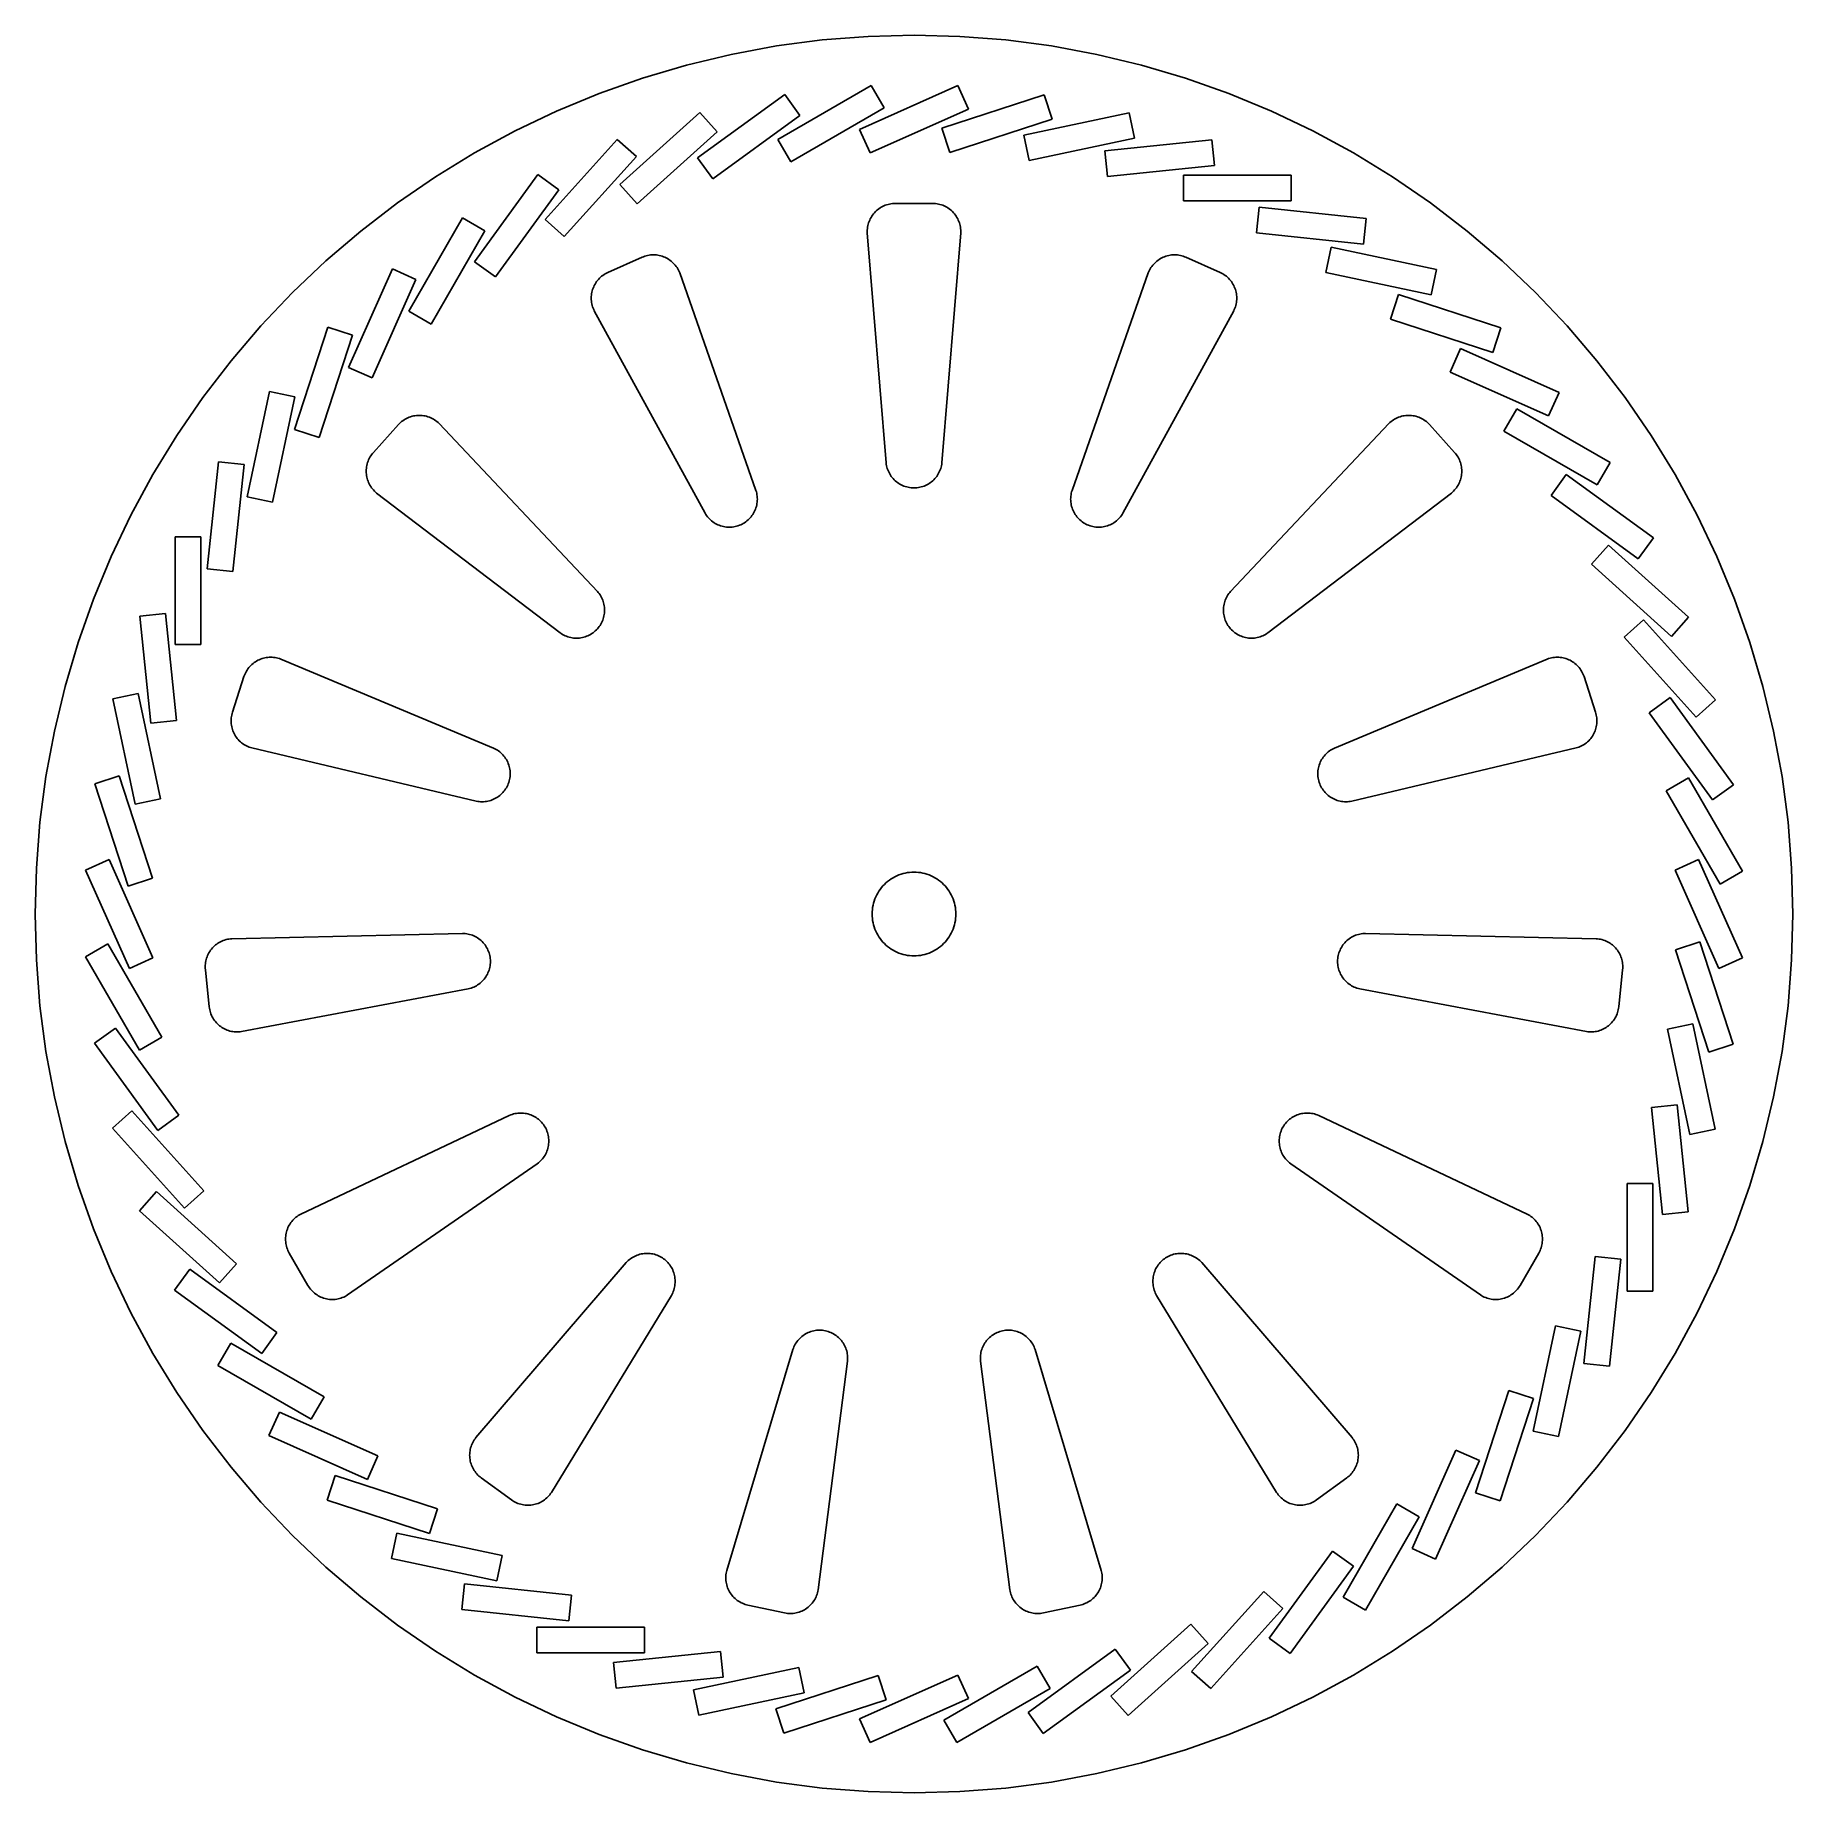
# Model space of a CAD drawing. Header units: metres. Extents: x -94 to 94, y -94 to 94.
import ezdxf

# ---------------------------------------------------------------- set-up
doc = ezdxf.new("R2010")
doc.units = ezdxf.units.M

msp = doc.modelspace()

# ---------------------------------------------------------------- linework, layer by layer
for p, q in [((0, 94), (-4.91957, 93.8712)), ((4.91957, 93.8712), (0, 94)), ((-14.7048, 92.8427), (-19.5437, 91.9459)), ((-9.82567, 93.485), (-14.7048, 92.8427)), ((-4.91957, 93.8712), (-9.82567, 93.485)), ((9.82567, 93.485), (4.91957, 93.8712)), ((14.7048, 92.8427), (9.82567, 93.485)), ((19.5437, 91.9459), (14.7048, 92.8427)), ((-24.329, 90.797), (-29.0476, 89.3993)), ((-19.5437, 91.9459), (-24.329, 90.797)), ((24.329, 90.797), (19.5437, 91.9459)), ((29.0476, 89.3993), (24.329, 90.797)), ((-29.0476, 89.3993), (-33.6866, 87.7565)), ((-14.5632, 82.8495), (-4.58661, 88.6095)), ((-5.8233, 83.9179), (4.70071, 88.6035)), ((-4.58661, 88.6095), (-3.2066, 86.2192)), ((4.70071, 88.6035), (5.8233, 86.0821)), ((33.6866, 87.7565), (29.0476, 89.3993)), ((-33.6866, 87.7565), (-38.2332, 85.8733)), ((-23.1436, 80.8733), (-13.8237, 87.6446)), ((-13.8237, 87.6446), (-12.2014, 85.4117)), ((2.98038, 84.0669), (13.9366, 87.6268)), ((13.9366, 87.6268), (14.7894, 85.0018)), ((38.2332, 85.8733), (33.6866, 87.7565)), ((-38.2332, 85.8733), (-42.6751, 83.7546)), ((-31.4704, 78.0111), (-22.9093, 85.7195)), ((-22.9093, 85.7195), (-21.0625, 83.6684)), ((-12.2014, 85.4117), (-21.5213, 78.6405)), ((-3.2066, 86.2192), (-13.1832, 80.4592)), ((5.8233, 86.0821), (-4.70071, 81.3965)), ((14.7894, 85.0018), (3.83327, 81.442)), ((11.7514, 83.2948), (23.0197, 85.69)), ((23.0197, 85.69), (23.5935, 82.9903)), ((42.6751, 83.7546), (38.2332, 85.8733)), ((-42.6751, 83.7546), (-47, 81.4064)), ((-39.4523, 74.2942), (-31.744, 82.8553)), ((-31.744, 82.8553), (-29.6929, 81.0085)), ((-21.0625, 83.6684), (-29.6236, 75.9601)), ((-13.1832, 80.4592), (-14.5632, 82.8495)), ((-4.70071, 81.3965), (-5.8233, 83.9179)), ((3.83327, 81.442), (2.98038, 84.0669)), ((12.3253, 80.5951), (11.7514, 83.2948)), ((23.5935, 82.9903), (12.3253, 80.5951)), ((20.3937, 81.6102), (31.8506, 82.8143)), ((31.8506, 82.8143), (32.1391, 80.0694)), ((47, 81.4064), (42.6751, 83.7546)), ((-47, 81.4064), (-51.1961, 78.835)), ((-29.6929, 81.0085), (-37.4013, 72.4474)), ((-21.5213, 78.6405), (-23.1436, 80.8733)), ((20.6822, 78.8653), (20.3937, 81.6102)), ((51.1961, 78.835), (47, 81.4064)), ((-47.0021, 69.7634), (-40.2308, 79.0832)), ((-40.2308, 79.0832), (-37.9979, 77.461)), ((32.1391, 80.0694), (20.6822, 78.8653)), ((28.8126, 76.2714), (28.8126, 79.0314)), ((28.8126, 79.0314), (40.3326, 79.0314)), ((40.3326, 79.0314), (40.3326, 76.2714)), ((-51.1961, 78.835), (-55.2518, 76.0476)), ((-37.9979, 77.461), (-44.7692, 68.1411)), ((-29.6236, 75.9601), (-31.4704, 78.0111)), ((55.2518, 76.0476), (51.1961, 78.835)), ((-55.2518, 76.0476), (-59.1561, 73.0517)), ((-4.12129, 75.1213), (-4.00737, 75.2294)), ((-4.00737, 75.2294), (-3.88794, 75.3314)), ((-3.88794, 75.3314), (-3.76334, 75.427)), ((-3.76334, 75.427), (-3.6339, 75.516)), ((-3.6339, 75.516), (-3.49998, 75.5981)), ((-3.49998, 75.5981), (-3.36195, 75.673)), ((-3.36195, 75.673), (-3.22018, 75.7406)), ((-3.22018, 75.7406), (-3.07509, 75.8007)), ((-3.07509, 75.8007), (-2.92703, 75.8532)), ((-2.92703, 75.8532), (-2.77643, 75.8978)), ((-2.77643, 75.8978), (-2.62372, 75.9344)), ((-2.62372, 75.9344), (-2.46928, 75.9631)), ((-2.46928, 75.9631), (-2.31357, 75.9836)), ((-2.31357, 75.9836), (-2.15698, 75.9959)), ((-2.15698, 75.9959), (-1.99998, 76)), ((-1.99998, 76), (2, 76)), ((2, 76), (2.157, 75.9959)), ((2.157, 75.9959), (2.31358, 75.9836)), ((2.31358, 75.9836), (2.4693, 75.9631)), ((2.4693, 75.9631), (2.62373, 75.9344)), ((2.62373, 75.9344), (2.77644, 75.8978)), ((2.77644, 75.8978), (2.92705, 75.8532)), ((2.92705, 75.8532), (3.0751, 75.8007)), ((3.0751, 75.8007), (3.2202, 75.7406)), ((3.2202, 75.7406), (3.36197, 75.673)), ((3.36197, 75.673), (3.49998, 75.5981)), ((3.49998, 75.5981), (3.63391, 75.516)), ((3.63391, 75.516), (3.76335, 75.427)), ((3.76335, 75.427), (3.88795, 75.3314)), ((3.88795, 75.3314), (4.00739, 75.2294)), ((4.00739, 75.2294), (4.12131, 75.1213)), ((40.3326, 76.2714), (28.8126, 76.2714)), ((36.6273, 72.8418), (36.9158, 75.5867)), ((36.9158, 75.5867), (48.3727, 74.3825)), ((59.1561, 73.0517), (55.2518, 76.0476)), ((-54.0368, 64.4681), (-48.2769, 74.4447)), ((-48.2769, 74.4447), (-45.8866, 73.0647)), ((-37.4013, 72.4474), (-39.4523, 74.2942)), ((-4.98354, 73.3136), (-4.96304, 73.4693)), ((-4.96304, 73.4693), (-4.93442, 73.6237)), ((-4.93442, 73.6237), (-4.89775, 73.7764)), ((-4.89775, 73.7764), (-4.85315, 73.927)), ((-4.85315, 73.927), (-4.80072, 74.0751)), ((-4.80072, 74.0751), (-4.74062, 74.2202)), ((-4.74062, 74.2202), (-4.673, 74.362)), ((-4.673, 74.362), (-4.59805, 74.5)), ((-4.59805, 74.5), (-4.51599, 74.6339)), ((-4.51599, 74.6339), (-4.42703, 74.7634)), ((-4.42703, 74.7634), (-4.33142, 74.888)), ((-4.33142, 74.888), (-4.22942, 75.0074)), ((-4.22942, 75.0074), (-4.12129, 75.1213)), ((4.12131, 75.1213), (4.22943, 75.0074)), ((4.22943, 75.0074), (4.33144, 74.888)), ((4.33144, 74.888), (4.42705, 74.7634)), ((4.42705, 74.7634), (4.51601, 74.6339)), ((4.51601, 74.6339), (4.59807, 74.5)), ((4.59807, 74.5), (4.67302, 74.362)), ((4.67302, 74.362), (4.74063, 74.2202)), ((4.74063, 74.2202), (4.80074, 74.0751)), ((4.80074, 74.0751), (4.85316, 73.927)), ((4.85316, 73.927), (4.89777, 73.7764)), ((4.89777, 73.7764), (4.93443, 73.6237)), ((4.93443, 73.6237), (4.96306, 73.4693)), ((4.96306, 73.4693), (4.98355, 73.3136)), ((48.3727, 74.3825), (48.0842, 71.6376)), ((-59.1561, 73.0517), (-62.8983, 69.8556)), ((-45.8866, 73.0647), (-51.6466, 63.0881)), ((-4.99998, 73), (-4.99586, 73.157)), ((-4.99586, 72.843), (-4.99998, 73)), ((-4.99586, 73.157), (-4.98354, 73.3136)), ((-2.98354, 48.2578), (-4.99586, 72.843)), ((4.99588, 72.843), (2.98355, 48.2578)), ((4.98355, 73.3136), (4.99588, 73.157)), ((4.99588, 73.157), (5, 73)), ((5, 73), (4.99588, 72.843)), ((48.0842, 71.6376), (36.6273, 72.8418)), ((62.8983, 69.8556), (59.1561, 73.0517)), ((-62.8983, 69.8556), (-66.468, 66.468)), ((-44.7692, 68.1411), (-47.0021, 69.7634)), ((-32.7391, 68.616), (-29.0849, 70.2429)), ((-29.0849, 70.2429), (-28.9398, 70.303)), ((-28.9398, 70.303), (-28.7917, 70.3554)), ((-28.7917, 70.3554), (-28.6411, 70.4001)), ((-28.6411, 70.4001), (-28.4884, 70.4367)), ((-28.4884, 70.4367), (-28.334, 70.4653)), ((-28.334, 70.4653), (-28.1783, 70.4858)), ((-28.1783, 70.4858), (-28.0217, 70.4982)), ((-28.0217, 70.4982), (-27.8647, 70.5023)), ((-27.8647, 70.5023), (-27.7077, 70.4982)), ((-27.7077, 70.4982), (-27.5511, 70.4858)), ((-27.5511, 70.4858), (-27.3954, 70.4653)), ((-27.3954, 70.4653), (-27.241, 70.4367)), ((-27.241, 70.4367), (-27.0882, 70.4001)), ((-27.0882, 70.4001), (-26.9376, 70.3555)), ((-26.9376, 70.3555), (-26.7896, 70.303)), ((-26.7896, 70.303), (-26.6445, 70.2429)), ((-26.6445, 70.2429), (-26.5027, 70.1753)), ((-26.5027, 70.1753), (-26.3647, 70.1004)), ((-26.3647, 70.1004), (-26.2308, 70.0183)), ((-26.2308, 70.0183), (-26.1013, 69.9293)), ((-26.1013, 69.9293), (-25.9767, 69.8337)), ((-25.9767, 69.8337), (-25.8573, 69.7317)), ((-25.8573, 69.7317), (-25.7434, 69.6236)), ((-25.7434, 69.6236), (-25.6352, 69.5097)), ((25.6352, 69.5097), (25.7434, 69.6236)), ((25.7434, 69.6236), (25.8573, 69.7317)), ((25.8573, 69.7317), (25.9767, 69.8337)), ((25.9767, 69.8337), (26.1013, 69.9293)), ((26.1013, 69.9293), (26.2308, 70.0183)), ((26.2308, 70.0183), (26.3647, 70.1004)), ((26.3647, 70.1004), (26.5027, 70.1753)), ((26.5027, 70.1753), (26.6445, 70.2429)), ((26.6445, 70.2429), (26.7896, 70.303)), ((26.7896, 70.303), (26.9376, 70.3555)), ((26.9376, 70.3555), (27.0882, 70.4001)), ((27.0882, 70.4001), (27.241, 70.4367)), ((27.241, 70.4367), (27.3954, 70.4653)), ((27.3954, 70.4653), (27.5511, 70.4858)), ((27.5511, 70.4858), (27.7077, 70.4982)), ((27.7077, 70.4982), (27.8647, 70.5023)), ((27.8647, 70.5023), (28.0217, 70.4982)), ((28.0217, 70.4982), (28.1783, 70.4858)), ((28.1783, 70.4858), (28.334, 70.4653)), ((28.334, 70.4653), (28.4884, 70.4367)), ((28.4884, 70.4367), (28.6411, 70.4001)), ((28.6411, 70.4001), (28.7917, 70.3554)), ((28.7917, 70.3554), (28.9398, 70.303)), ((28.9398, 70.303), (29.0849, 70.2429)), ((29.0849, 70.2429), (32.7391, 68.616)), ((44.0407, 68.6142), (44.6145, 71.3139)), ((44.6145, 71.3139), (55.8828, 68.9187)), ((66.468, 66.468), (62.8983, 69.8556)), ((-60.4796, 58.4666), (-55.794, 68.9906)), ((-53.2726, 67.868), (-57.9582, 57.344)), ((-55.794, 68.9906), (-53.2726, 67.868)), ((-33.9459, 67.6387), (-33.8503, 67.7633)), ((-33.8503, 67.7633), (-33.7483, 67.8827)), ((-33.7483, 67.8827), (-33.6402, 67.9967)), ((-33.6402, 67.9967), (-33.5262, 68.1048)), ((-33.5262, 68.1048), (-33.4068, 68.2068)), ((-33.4068, 68.2068), (-33.2822, 68.3024)), ((-33.2822, 68.3024), (-33.1528, 68.3913)), ((-33.1528, 68.3913), (-33.0188, 68.4734)), ((-33.0188, 68.4734), (-32.8808, 68.5484)), ((-32.8808, 68.5484), (-32.7391, 68.616)), ((-25.6352, 69.5097), (-25.5332, 69.3902)), ((-25.5332, 69.3902), (-25.4376, 69.2656)), ((-25.4376, 69.2656), (-25.3487, 69.1362)), ((-25.3487, 69.1362), (-25.2666, 69.0023)), ((-25.2666, 69.0023), (-25.1917, 68.8642)), ((-25.1917, 68.8642), (-25.124, 68.7225)), ((-25.124, 68.7225), (-25.0639, 68.5774)), ((-25.0639, 68.5774), (-16.9026, 45.2992)), ((16.9026, 45.2992), (25.0639, 68.5774)), ((25.0639, 68.5774), (25.124, 68.7225)), ((25.124, 68.7225), (25.1917, 68.8642)), ((25.1917, 68.8642), (25.2666, 69.0023)), ((25.2666, 69.0023), (25.3487, 69.1362)), ((25.3487, 69.1362), (25.4376, 69.2656)), ((25.4376, 69.2656), (25.5332, 69.3902)), ((25.5332, 69.3902), (25.6352, 69.5097)), ((32.7391, 68.616), (32.8808, 68.5484)), ((32.8808, 68.5484), (33.0188, 68.4734)), ((33.0188, 68.4734), (33.1528, 68.3913)), ((33.1528, 68.3913), (33.2822, 68.3024)), ((33.2822, 68.3024), (33.4068, 68.2068)), ((33.4068, 68.2068), (33.5262, 68.1048)), ((33.5262, 68.1048), (33.6402, 67.9967)), ((33.6402, 67.9967), (33.7483, 67.8827)), ((33.7483, 67.8827), (33.8503, 67.7633)), ((33.8503, 67.7633), (33.9459, 67.6387)), ((55.3089, 66.219), (44.0407, 68.6142)), ((55.8828, 68.9187), (55.3089, 66.219)), ((-66.468, 66.468), (-69.8556, 62.8983)), ((-34.5188, 65.8753), (-34.5147, 66.0323)), ((-34.5147, 65.7183), (-34.5188, 65.8753)), ((-34.5147, 66.0323), (-34.5024, 66.1889)), ((-34.5024, 66.1889), (-34.4819, 66.3446)), ((-34.4819, 66.3446), (-34.4533, 66.4991)), ((-34.4533, 66.4991), (-34.4166, 66.6518)), ((-34.4166, 66.6518), (-34.372, 66.8024)), ((-34.372, 66.8024), (-34.3196, 66.9504)), ((-34.3196, 66.9504), (-34.2595, 67.0956)), ((-34.2595, 67.0956), (-34.1919, 67.2373)), ((-34.1919, 67.2373), (-34.1169, 67.3753)), ((-34.1169, 67.3753), (-34.0349, 67.5092)), ((-34.0349, 67.5092), (-33.9459, 67.6387)), ((33.9459, 67.6387), (34.0349, 67.5092)), ((34.0349, 67.5092), (34.1169, 67.3753)), ((34.1169, 67.3753), (34.1919, 67.2373)), ((34.1919, 67.2373), (34.2595, 67.0956)), ((34.2595, 67.0956), (34.3196, 66.9504)), ((34.3196, 66.9504), (34.372, 66.8024)), ((34.372, 66.8024), (34.4166, 66.6518)), ((34.4166, 66.6518), (34.4533, 66.4991)), ((34.4533, 66.4991), (34.4819, 66.3446)), ((34.4819, 66.3446), (34.5024, 66.1889)), ((34.5024, 66.1889), (34.5147, 66.0323)), ((34.5147, 66.0323), (34.5188, 65.8753)), ((34.5188, 65.8753), (34.5147, 65.7183)), ((50.9716, 63.6348), (51.8244, 66.2597)), ((51.8244, 66.2597), (62.7806, 62.6998)), ((69.8556, 62.8983), (66.468, 66.468)), ((-51.6466, 63.0881), (-54.0368, 64.4681)), ((-34.5024, 65.5618), (-34.5147, 65.7183)), ((-34.4819, 65.406), (-34.5024, 65.5618)), ((-34.4533, 65.2516), (-34.4819, 65.406)), ((-34.4166, 65.0989), (-34.4533, 65.2516)), ((-34.372, 64.9483), (-34.4166, 65.0989)), ((-34.3196, 64.8002), (-34.372, 64.9483)), ((-34.2595, 64.6551), (-34.3196, 64.8002)), ((-34.1919, 64.5134), (-34.2595, 64.6551)), ((-22.3538, 42.8722), (-34.1919, 64.5134)), ((34.1919, 64.5134), (22.3538, 42.8722)), ((34.2595, 64.6551), (34.1919, 64.5134)), ((34.3196, 64.8002), (34.2595, 64.6551)), ((34.372, 64.9483), (34.3196, 64.8002)), ((34.4166, 65.0989), (34.372, 64.9483)), ((34.4533, 65.2516), (34.4166, 65.0989)), ((34.4819, 65.406), (34.4533, 65.2516)), ((34.5024, 65.5618), (34.4819, 65.406)), ((34.5147, 65.7183), (34.5024, 65.5618)), ((-69.8556, 62.8983), (-73.0517, 59.1561)), ((-66.2597, 51.8244), (-62.6998, 62.7806)), ((-62.6998, 62.7806), (-60.0749, 61.9277)), ((61.9277, 60.0749), (50.9716, 63.6348)), ((62.7806, 62.6998), (61.9277, 60.0749)), ((73.0517, 59.1561), (69.8556, 62.8983)), ((-60.0749, 61.9277), (-63.6348, 50.9716)), ((57.344, 57.9582), (58.4666, 60.4796)), ((58.4666, 60.4796), (68.9906, 55.794)), ((-73.0517, 59.1561), (-76.0476, 55.2518)), ((-57.9582, 57.344), (-60.4796, 58.4666)), ((76.0476, 55.2518), (73.0517, 59.1561)), ((67.868, 53.2726), (57.344, 57.9582)), ((-76.0476, 55.2518), (-78.835, 51.1961)), ((-71.3139, 44.6145), (-68.9187, 55.8828)), ((-68.9187, 55.8828), (-66.219, 55.3089)), ((-66.219, 55.3089), (-68.6142, 44.0407)), ((68.9906, 55.794), (67.868, 53.2726)), ((78.835, 51.1961), (76.0476, 55.2518)), ((-54.9187, 52.5622), (-54.7993, 52.6642)), ((-54.7993, 52.6642), (-54.6747, 52.7599)), ((-54.6747, 52.7599), (-54.5452, 52.8488)), ((-54.5452, 52.8488), (-54.4113, 52.9309)), ((-54.4113, 52.9309), (-54.2733, 53.0058)), ((-54.2733, 53.0058), (-54.1315, 53.0734)), ((-54.1315, 53.0734), (-53.9864, 53.1336)), ((-53.9864, 53.1336), (-53.8384, 53.186)), ((-53.8384, 53.186), (-53.6878, 53.2306)), ((-53.6878, 53.2306), (-53.535, 53.2673)), ((-53.535, 53.2673), (-53.3806, 53.2959)), ((-53.3806, 53.2959), (-53.2249, 53.3164)), ((-53.2249, 53.3164), (-53.0683, 53.3287)), ((-53.0683, 53.3287), (-52.9113, 53.3328)), ((-52.9113, 53.3328), (-52.7543, 53.3287)), ((-52.7543, 53.3287), (-52.5977, 53.3164)), ((-52.5977, 53.3164), (-52.442, 53.2959)), ((-52.442, 53.2959), (-52.2876, 53.2673)), ((-52.2876, 53.2673), (-52.1348, 53.2306)), ((-52.1348, 53.2306), (-51.9843, 53.186)), ((-51.9843, 53.186), (-51.8362, 53.1336)), ((-51.8362, 53.1336), (-51.6911, 53.0734)), ((-51.6911, 53.0734), (-51.5493, 53.0058)), ((-51.5493, 53.0058), (-51.4113, 52.9309)), ((-51.4113, 52.9309), (-51.2774, 52.8488)), ((-51.2774, 52.8488), (-51.1479, 52.7599)), ((-51.1479, 52.7599), (-51.0233, 52.6642)), ((-51.0233, 52.6642), (-50.9039, 52.5623)), ((50.9039, 52.5623), (51.0233, 52.6642)), ((51.0233, 52.6642), (51.1479, 52.7599)), ((51.1479, 52.7599), (51.2774, 52.8488)), ((51.2774, 52.8488), (51.4113, 52.9309)), ((51.4113, 52.9309), (51.5493, 53.0058)), ((51.5493, 53.0058), (51.6911, 53.0734)), ((51.6911, 53.0734), (51.8362, 53.1336)), ((51.8362, 53.1336), (51.9843, 53.186)), ((51.9843, 53.186), (52.1348, 53.2306)), ((52.1348, 53.2306), (52.2876, 53.2673)), ((52.2876, 53.2673), (52.442, 53.2959)), ((52.442, 53.2959), (52.5977, 53.3164)), ((52.5977, 53.3164), (52.7543, 53.3287)), ((52.7543, 53.3287), (52.9113, 53.3328)), ((52.9113, 53.3328), (53.0683, 53.3287)), ((53.0683, 53.3287), (53.2249, 53.3164)), ((53.2249, 53.3164), (53.3806, 53.2959)), ((53.3806, 53.2959), (53.535, 53.2673)), ((53.535, 53.2673), (53.6878, 53.2306)), ((53.6878, 53.2306), (53.8383, 53.186)), ((53.8383, 53.186), (53.9864, 53.1336)), ((53.9864, 53.1336), (54.1315, 53.0734)), ((54.1315, 53.0734), (54.2733, 53.0058)), ((54.2733, 53.0058), (54.4113, 52.9309)), ((54.4113, 52.9309), (54.5452, 52.8488)), ((54.5452, 52.8488), (54.6747, 52.7599)), ((54.6747, 52.7599), (54.7993, 52.6642)), ((54.7993, 52.6642), (54.9187, 52.5622)), ((63.0881, 51.6466), (64.4681, 54.0368)), ((64.4681, 54.0368), (74.4447, 48.2769)), ((-78.835, 51.1961), (-81.4064, 47)), ((-63.6348, 50.9716), (-66.2597, 51.8244)), ((-57.8173, 49.3676), (-55.1407, 52.3402)), ((-55.1407, 52.3402), (-55.0326, 52.4541)), ((-55.0326, 52.4541), (-54.9187, 52.5622)), ((-50.9039, 52.5623), (-50.79, 52.4541)), ((-50.79, 52.4541), (-33.8662, 34.508)), ((33.8662, 34.508), (50.79, 52.4541)), ((50.79, 52.4541), (50.9039, 52.5623)), ((54.9187, 52.5622), (55.0326, 52.4541)), ((55.0326, 52.4541), (55.1407, 52.3402)), ((55.1407, 52.3402), (57.8173, 49.3676)), ((73.0647, 45.8866), (63.0881, 51.6466)), ((81.4064, 47), (78.835, 51.1961)), ((-58.1859, 48.8602), (-58.1038, 48.9942)), ((-58.1038, 48.9942), (-58.0149, 49.1236)), ((-58.0149, 49.1236), (-57.9193, 49.2482)), ((-57.9193, 49.2482), (-57.8173, 49.3676)), ((57.8173, 49.3676), (57.9193, 49.2482)), ((57.9193, 49.2482), (58.0149, 49.1236)), ((58.0149, 49.1236), (58.1038, 48.9942)), ((58.1038, 48.9942), (58.1859, 48.8602)), ((-81.4064, 47), (-83.7546, 42.6751)), ((-75.5867, 36.9158), (-74.3825, 48.3727)), ((-74.3825, 48.3727), (-71.6376, 48.0842)), ((-71.6376, 48.0842), (-72.8418, 36.6273)), ((-58.5878, 47.3602), (-58.5837, 47.5172)), ((-58.5837, 47.2032), (-58.5878, 47.3602)), ((-58.5837, 47.5172), (-58.5714, 47.6738)), ((-58.5714, 47.0466), (-58.5837, 47.2032)), ((-58.5714, 47.6738), (-58.5509, 47.8295)), ((-58.5509, 46.8909), (-58.5714, 47.0466)), ((-58.5509, 47.8295), (-58.5223, 47.984)), ((-58.5223, 47.984), (-58.4856, 48.1367)), ((-58.4856, 48.1367), (-58.441, 48.2873)), ((-58.441, 48.2873), (-58.3886, 48.4353)), ((-58.3886, 48.4353), (-58.3285, 48.5804)), ((-58.3285, 48.5804), (-58.2608, 48.7222)), ((-58.2608, 48.7222), (-58.1859, 48.8602)), ((-2.96304, 48.1021), (-2.98354, 48.2578)), ((-2.93442, 47.9477), (-2.96304, 48.1021)), ((-2.89775, 47.795), (-2.93442, 47.9477)), ((-2.85315, 47.6444), (-2.89775, 47.795)), ((-2.80072, 47.4963), (-2.85315, 47.6444)), ((-2.74062, 47.3512), (-2.80072, 47.4963)), ((-2.673, 47.2094), (-2.74062, 47.3512)), ((-2.59805, 47.0714), (-2.673, 47.2094)), ((-2.51599, 46.9375), (-2.59805, 47.0714)), ((2.59807, 47.0714), (2.51601, 46.9375)), ((2.67302, 47.2094), (2.59807, 47.0714)), ((2.74063, 47.3512), (2.67302, 47.2094)), ((2.80074, 47.4963), (2.74063, 47.3512)), ((2.85316, 47.6444), (2.80074, 47.4963)), ((2.89777, 47.795), (2.85316, 47.6444)), ((2.93443, 47.9477), (2.89777, 47.795)), ((2.96306, 48.1021), (2.93443, 47.9477)), ((2.98355, 48.2578), (2.96306, 48.1021)), ((58.1859, 48.8602), (58.2608, 48.7222)), ((58.2608, 48.7222), (58.3285, 48.5804)), ((58.3285, 48.5804), (58.3886, 48.4353)), ((58.3886, 48.4353), (58.441, 48.2873)), ((58.441, 48.2873), (58.4856, 48.1367)), ((58.4856, 48.1367), (58.5222, 47.984)), ((58.5222, 47.984), (58.5509, 47.8295)), ((58.5509, 47.8295), (58.5714, 47.6738)), ((58.5714, 47.0466), (58.5509, 46.8909)), ((58.5714, 47.6738), (58.5837, 47.5172)), ((58.5837, 47.2032), (58.5714, 47.0466)), ((58.5837, 47.5172), (58.5878, 47.3602)), ((58.5878, 47.3602), (58.5837, 47.2032)), ((68.1411, 44.7692), (69.7634, 47.0021)), ((69.7634, 47.0021), (79.0832, 40.2308)), ((74.4447, 48.2769), (73.0647, 45.8866)), ((83.7546, 42.6751), (81.4064, 47)), ((-58.5223, 46.7365), (-58.5509, 46.8909)), ((-58.4856, 46.5838), (-58.5223, 46.7365)), ((-58.441, 46.4332), (-58.4856, 46.5838)), ((-58.3886, 46.2851), (-58.441, 46.4332)), ((-58.3284, 46.14), (-58.3886, 46.2851)), ((-58.2608, 45.9983), (-58.3284, 46.14)), ((-58.1859, 45.8602), (-58.2608, 45.9983)), ((-58.1038, 45.7263), (-58.1859, 45.8602)), ((-58.0149, 45.5969), (-58.1038, 45.7263)), ((-57.9193, 45.4723), (-58.0149, 45.5969)), ((-57.8172, 45.3529), (-57.9193, 45.4723)), ((-57.7091, 45.2389), (-57.8172, 45.3529)), ((-57.5952, 45.1308), (-57.7091, 45.2389)), ((-57.4758, 45.0288), (-57.5952, 45.1308)), ((-16.9026, 45.2992), (-16.858, 45.1486)), ((-16.858, 45.1486), (-16.8213, 44.9959)), ((-2.42703, 46.8081), (-2.51599, 46.9375)), ((-2.33142, 46.6835), (-2.42703, 46.8081)), ((-2.22942, 46.564), (-2.33142, 46.6835)), ((-2.12129, 46.4501), (-2.22942, 46.564)), ((-2.00737, 46.342), (-2.12129, 46.4501)), ((-1.88794, 46.24), (-2.00737, 46.342)), ((-1.76334, 46.1444), (-1.88794, 46.24)), ((-1.6339, 46.0554), (-1.76334, 46.1444)), ((-1.49997, 45.9733), (-1.6339, 46.0554)), ((-1.36195, 45.8984), (-1.49997, 45.9733)), ((-1.22018, 45.8308), (-1.36195, 45.8984)), ((-1.07509, 45.7707), (-1.22018, 45.8308)), ((-0.92703, 45.7182), (-1.07509, 45.7707)), ((-0.77643, 45.6736), (-0.92703, 45.7182)), ((-0.62372, 45.637), (-0.77643, 45.6736)), ((-0.46928, 45.6084), (-0.62372, 45.637)), ((-0.31357, 45.5879), (-0.46928, 45.6084)), ((-0.15698, 45.5755), (-0.31357, 45.5879)), ((0, 45.5714), (-0.15698, 45.5755)), ((0.157, 45.5755), (0, 45.5714)), ((0.31358, 45.5879), (0.157, 45.5755)), ((0.4693, 45.6084), (0.31358, 45.5879)), ((0.62373, 45.637), (0.4693, 45.6084)), ((0.77644, 45.6736), (0.62373, 45.637)), ((0.92705, 45.7182), (0.77644, 45.6736)), ((1.0751, 45.7707), (0.92705, 45.7182)), ((1.2202, 45.8308), (1.0751, 45.7707)), ((1.36197, 45.8984), (1.2202, 45.8308)), ((1.49998, 45.9733), (1.36197, 45.8984)), ((1.63391, 46.0554), (1.49998, 45.9733)), ((1.76335, 46.1444), (1.63391, 46.0554)), ((1.88795, 46.24), (1.76335, 46.1444)), ((2.00739, 46.342), (1.88795, 46.24)), ((2.12131, 46.4501), (2.00739, 46.342)), ((2.22943, 46.564), (2.12131, 46.4501)), ((2.33144, 46.6835), (2.22943, 46.564)), ((2.42705, 46.8081), (2.33144, 46.6835)), ((2.51601, 46.9375), (2.42705, 46.8081)), ((16.8213, 44.9959), (16.858, 45.1486)), ((16.858, 45.1486), (16.9026, 45.2992)), ((57.5952, 45.1308), (57.4758, 45.0288)), ((57.7091, 45.2389), (57.5952, 45.1308)), ((57.8172, 45.3529), (57.7091, 45.2389)), ((57.9193, 45.4723), (57.8172, 45.3529)), ((58.0149, 45.5969), (57.9193, 45.4723)), ((58.1038, 45.7263), (58.0149, 45.5969)), ((58.1859, 45.8602), (58.1038, 45.7263)), ((58.2608, 45.9983), (58.1859, 45.8602)), ((58.3284, 46.14), (58.2608, 45.9983)), ((58.3886, 46.2851), (58.3284, 46.14)), ((58.441, 46.4332), (58.3886, 46.2851)), ((58.4856, 46.5838), (58.441, 46.4332)), ((58.5223, 46.7365), (58.4856, 46.5838)), ((58.5509, 46.8909), (58.5223, 46.7365)), ((-68.6142, 44.0407), (-71.3139, 44.6145)), ((-37.8589, 30.0736), (-57.4758, 45.0288)), ((-16.955, 43.2971), (-17.0151, 43.152)), ((-16.9026, 43.4451), (-16.955, 43.2971)), ((-16.858, 43.5957), (-16.9026, 43.4451)), ((-16.8213, 43.7485), (-16.858, 43.5957)), ((-16.8213, 44.9959), (-16.7927, 44.8415)), ((-16.7927, 43.9029), (-16.8213, 43.7485)), ((-16.7927, 44.8415), (-16.7722, 44.6858)), ((-16.7722, 44.0586), (-16.7927, 43.9029)), ((-16.7722, 44.6858), (-16.7599, 44.5292)), ((-16.7599, 44.2152), (-16.7722, 44.0586)), ((-16.7599, 44.5292), (-16.7558, 44.3722)), ((-16.7558, 44.3722), (-16.7599, 44.2152)), ((16.7558, 44.3722), (16.7599, 44.5292)), ((16.7599, 44.2152), (16.7558, 44.3722)), ((16.7599, 44.5292), (16.7722, 44.6858)), ((16.7722, 44.0586), (16.7599, 44.2152)), ((16.7722, 44.6858), (16.7927, 44.8415)), ((16.7927, 43.9029), (16.7722, 44.0586)), ((16.7927, 44.8415), (16.8213, 44.9959)), ((16.8213, 43.7485), (16.7927, 43.9029)), ((16.858, 43.5957), (16.8213, 43.7485)), ((16.9026, 43.4451), (16.858, 43.5957)), ((16.955, 43.2971), (16.9026, 43.4451)), ((17.0151, 43.152), (16.955, 43.2971)), ((57.4758, 45.0288), (37.8589, 30.0736)), ((77.461, 37.9979), (68.1411, 44.7692)), ((-83.7546, 42.6751), (-85.8733, 38.2332)), ((-22.2718, 42.7383), (-22.3538, 42.8722)), ((-22.1828, 42.6088), (-22.2718, 42.7383)), ((-22.0872, 42.4842), (-22.1828, 42.6088)), ((-21.9852, 42.3648), (-22.0872, 42.4842)), ((-21.8771, 42.2509), (-21.9852, 42.3648)), ((-21.7632, 42.1428), (-21.8771, 42.2509)), ((-21.6437, 42.0408), (-21.7632, 42.1428)), ((-21.5191, 41.9451), (-21.6437, 42.0408)), ((-21.3897, 41.8562), (-21.5191, 41.9451)), ((-21.2558, 41.7741), (-21.3897, 41.8562)), ((-21.1177, 41.6992), (-21.2558, 41.7741)), ((-20.976, 41.6316), (-21.1177, 41.6992)), ((-20.8309, 41.5715), (-20.976, 41.6316)), ((-20.6828, 41.519), (-20.8309, 41.5715)), ((-20.5322, 41.4744), (-20.6828, 41.519)), ((-20.3795, 41.4377), (-20.5322, 41.4744)), ((-20.2251, 41.4091), (-20.3795, 41.4377)), ((-20.0693, 41.3886), (-20.2251, 41.4091)), ((-19.9128, 41.3763), (-20.0693, 41.3886)), ((-19.7558, 41.3722), (-19.9128, 41.3763)), ((-19.5988, 41.3763), (-19.7558, 41.3722)), ((-19.4422, 41.3886), (-19.5988, 41.3763)), ((-19.2865, 41.4091), (-19.4422, 41.3886)), ((-19.132, 41.4377), (-19.2865, 41.4091)), ((-18.9793, 41.4744), (-19.132, 41.4377)), ((-18.8287, 41.519), (-18.9793, 41.4744)), ((-18.6806, 41.5715), (-18.8287, 41.519)), ((-18.5356, 41.6316), (-18.6806, 41.5715)), ((-18.3938, 41.6992), (-18.5356, 41.6316)), ((-18.2558, 41.7741), (-18.3938, 41.6992)), ((-18.1219, 41.8562), (-18.2558, 41.7741)), ((-17.9924, 41.9451), (-18.1219, 41.8562)), ((-17.8678, 42.0408), (-17.9924, 41.9451)), ((-17.7484, 42.1427), (-17.8678, 42.0408)), ((-17.6344, 42.2509), (-17.7484, 42.1427)), ((-17.5263, 42.3648), (-17.6344, 42.2509)), ((-17.4243, 42.4842), (-17.5263, 42.3648)), ((-17.3287, 42.6088), (-17.4243, 42.4842)), ((-17.2398, 42.7383), (-17.3287, 42.6088)), ((-17.1577, 42.8722), (-17.2398, 42.7383)), ((-17.0828, 43.0102), (-17.1577, 42.8722)), ((-17.0151, 43.152), (-17.0828, 43.0102)), ((17.0828, 43.0102), (17.0151, 43.152)), ((17.1577, 42.8722), (17.0828, 43.0102)), ((17.2398, 42.7383), (17.1577, 42.8722)), ((17.3287, 42.6088), (17.2398, 42.7383)), ((17.4243, 42.4842), (17.3287, 42.6088)), ((17.5263, 42.3648), (17.4243, 42.4842)), ((17.6344, 42.2509), (17.5263, 42.3648)), ((17.7484, 42.1427), (17.6344, 42.2509)), ((17.8678, 42.0408), (17.7484, 42.1427)), ((17.9924, 41.9451), (17.8678, 42.0408)), ((18.1219, 41.8562), (17.9924, 41.9451)), ((18.2558, 41.7741), (18.1219, 41.8562)), ((18.3938, 41.6992), (18.2558, 41.7741)), ((18.5356, 41.6316), (18.3938, 41.6992)), ((18.6806, 41.5715), (18.5356, 41.6316)), ((18.8287, 41.519), (18.6806, 41.5715)), ((18.9793, 41.4744), (18.8287, 41.519)), ((19.132, 41.4377), (18.9793, 41.4744)), ((19.2865, 41.4091), (19.132, 41.4377)), ((19.4422, 41.3886), (19.2865, 41.4091)), ((19.5988, 41.3763), (19.4422, 41.3886)), ((19.7558, 41.3722), (19.5988, 41.3763)), ((19.9128, 41.3763), (19.7558, 41.3722)), ((20.0693, 41.3886), (19.9128, 41.3763)), ((20.2251, 41.4091), (20.0693, 41.3886)), ((20.3795, 41.4377), (20.2251, 41.4091)), ((20.5322, 41.4744), (20.3795, 41.4377)), ((20.6828, 41.519), (20.5322, 41.4744)), ((20.8309, 41.5715), (20.6828, 41.519)), ((20.976, 41.6316), (20.8309, 41.5715)), ((21.1177, 41.6992), (20.976, 41.6316)), ((21.2558, 41.7741), (21.1177, 41.6992)), ((21.3897, 41.8562), (21.2558, 41.7741)), ((21.5191, 41.9451), (21.3897, 41.8562)), ((21.6437, 42.0408), (21.5191, 41.9451)), ((21.7632, 42.1428), (21.6437, 42.0408)), ((21.8771, 42.2509), (21.7632, 42.1428)), ((21.9852, 42.3648), (21.8771, 42.2509)), ((22.0872, 42.4842), (21.9852, 42.3648)), ((22.1828, 42.6088), (22.0872, 42.4842)), ((22.2718, 42.7383), (22.1828, 42.6088)), ((22.3538, 42.8722), (22.2718, 42.7383)), ((85.8733, 38.2332), (83.7546, 42.6751)), ((-79.0314, 28.8126), (-79.0314, 40.3326)), ((-79.0314, 40.3326), (-76.2714, 40.3326)), ((-76.2714, 40.3326), (-76.2714, 28.8126)), ((79.0832, 40.2308), (77.461, 37.9979)), ((-85.8733, 38.2332), (-87.7565, 33.6866)), ((72.4474, 37.4013), (74.2942, 39.4523)), ((74.2942, 39.4523), (82.8553, 31.744)), ((87.7565, 33.6866), (85.8733, 38.2332)), ((-72.8418, 36.6273), (-75.5867, 36.9158)), ((81.0085, 29.6929), (72.4474, 37.4013)), ((-33.8662, 34.508), (-33.7642, 34.3886)), ((-33.7642, 34.3886), (-33.6685, 34.264)), ((-33.6685, 34.264), (-33.5796, 34.1345)), ((-33.5796, 34.1345), (-33.4975, 34.0006)), ((-33.4975, 34.0006), (-33.4226, 33.8626)), ((-33.4226, 33.8626), (-33.355, 33.7208)), ((33.355, 33.7208), (33.4226, 33.8626)), ((33.4226, 33.8626), (33.4975, 34.0006)), ((33.4975, 34.0006), (33.5796, 34.1345)), ((33.5796, 34.1345), (33.6685, 34.264)), ((33.6685, 34.264), (33.7642, 34.3886)), ((33.7642, 34.3886), (33.8662, 34.508)), ((-87.7565, 33.6866), (-89.3993, 29.0476)), ((-82.8143, 31.8506), (-80.0694, 32.1391)), ((-80.0694, 32.1391), (-78.8653, 20.6822)), ((-33.355, 33.7208), (-33.2948, 33.5757)), ((-33.2948, 33.5757), (-33.2424, 33.4277)), ((-33.2424, 33.4277), (-33.1978, 33.2771)), ((-33.1978, 33.2771), (-33.1611, 33.1243)), ((-33.1325, 32.0313), (-33.1612, 31.8769)), ((-33.1611, 33.1243), (-33.1325, 32.9699)), ((-33.1325, 32.9699), (-33.112, 32.8142)), ((-33.112, 32.187), (-33.1325, 32.0313)), ((-33.112, 32.8142), (-33.0997, 32.6576)), ((-33.0997, 32.3436), (-33.112, 32.187)), ((-33.0997, 32.6576), (-33.0956, 32.5006)), ((-33.0956, 32.5006), (-33.0997, 32.3436)), ((33.0956, 32.5006), (33.0997, 32.6576)), ((33.0997, 32.3436), (33.0956, 32.5006)), ((33.0997, 32.6576), (33.112, 32.8142)), ((33.112, 32.187), (33.0997, 32.3436)), ((33.112, 32.8142), (33.1325, 32.9699)), ((33.1325, 32.0313), (33.112, 32.187)), ((33.1325, 32.9699), (33.1611, 33.1243)), ((33.1612, 31.8769), (33.1325, 32.0313)), ((33.1611, 33.1243), (33.1978, 33.2771)), ((33.1978, 33.2771), (33.2424, 33.4277)), ((33.2424, 33.4277), (33.2948, 33.5757)), ((33.2948, 33.5757), (33.355, 33.7208)), ((89.3993, 29.0476), (87.7565, 33.6866)), ((-81.6102, 20.3937), (-82.8143, 31.8506)), ((-34.2076, 30.1692), (-34.3322, 30.0736)), ((-34.0882, 30.2712), (-34.2076, 30.1692)), ((-33.9743, 30.3793), (-34.0882, 30.2712)), ((-33.8662, 30.4932), (-33.9743, 30.3793)), ((-33.7642, 30.6126), (-33.8662, 30.4932)), ((-33.6685, 30.7373), (-33.7642, 30.6126)), ((-33.5796, 30.8667), (-33.6685, 30.7373)), ((-33.4975, 31.0006), (-33.5796, 30.8667)), ((-33.4226, 31.1386), (-33.4975, 31.0006)), ((-33.3549, 31.2804), (-33.4226, 31.1386)), ((-33.2948, 31.4255), (-33.3549, 31.2804)), ((-33.2424, 31.5736), (-33.2948, 31.4255)), ((-33.1978, 31.7242), (-33.2424, 31.5736)), ((-33.1612, 31.8769), (-33.1978, 31.7242)), ((33.1978, 31.7242), (33.1612, 31.8769)), ((33.2424, 31.5736), (33.1978, 31.7242)), ((33.2948, 31.4255), (33.2424, 31.5736)), ((33.3549, 31.2804), (33.2948, 31.4255)), ((33.4226, 31.1386), (33.3549, 31.2804)), ((33.4975, 31.0006), (33.4226, 31.1386)), ((33.5796, 30.8667), (33.4975, 31.0006)), ((33.6685, 30.7373), (33.5796, 30.8667)), ((33.7642, 30.6126), (33.6685, 30.7373)), ((33.8662, 30.4932), (33.7642, 30.6126)), ((33.9743, 30.3793), (33.8662, 30.4932)), ((34.0882, 30.2712), (33.9743, 30.3793)), ((34.2076, 30.1692), (34.0882, 30.2712)), ((34.3322, 30.0736), (34.2076, 30.1692)), ((75.9601, 29.6236), (78.0111, 31.4704)), ((78.0111, 31.4704), (85.7195, 22.9093)), ((82.8553, 31.744), (81.0085, 29.6929)), ((-89.3993, 29.0476), (-90.797, 24.329)), ((-76.2714, 28.8126), (-79.0314, 28.8126)), ((-37.7295, 29.9846), (-37.8589, 30.0736)), ((-37.5956, 29.9026), (-37.7295, 29.9846)), ((-37.4576, 29.8276), (-37.5956, 29.9026)), ((-37.3158, 29.76), (-37.4576, 29.8276)), ((-37.1707, 29.6999), (-37.3158, 29.76)), ((-37.0226, 29.6474), (-37.1707, 29.6999)), ((-36.872, 29.6028), (-37.0226, 29.6474)), ((-36.7193, 29.5662), (-36.872, 29.6028)), ((-36.5649, 29.5376), (-36.7193, 29.5662)), ((-36.4092, 29.517), (-36.5649, 29.5376)), ((-36.2526, 29.5047), (-36.4092, 29.517)), ((-36.0956, 29.5006), (-36.2526, 29.5047)), ((-35.9386, 29.5047), (-36.0956, 29.5006)), ((-35.782, 29.517), (-35.9386, 29.5047)), ((-35.6263, 29.5376), (-35.782, 29.517)), ((-35.4718, 29.5662), (-35.6263, 29.5376)), ((-35.3191, 29.6028), (-35.4718, 29.5662)), ((-35.1685, 29.6475), (-35.3191, 29.6028)), ((-35.0205, 29.6999), (-35.1685, 29.6475)), ((-34.8754, 29.76), (-35.0205, 29.6999)), ((-34.7336, 29.8276), (-34.8754, 29.76)), ((-34.5956, 29.9025), (-34.7336, 29.8276)), ((-34.4617, 29.9846), (-34.5956, 29.9025)), ((-34.3322, 30.0736), (-34.4617, 29.9846)), ((34.4617, 29.9846), (34.3322, 30.0736)), ((34.5956, 29.9025), (34.4617, 29.9846)), ((34.7336, 29.8276), (34.5956, 29.9025)), ((34.8754, 29.76), (34.7336, 29.8276)), ((35.0205, 29.6999), (34.8754, 29.76)), ((35.1685, 29.6475), (35.0205, 29.6999)), ((35.3191, 29.6028), (35.1685, 29.6475)), ((35.4718, 29.5662), (35.3191, 29.6028)), ((35.6263, 29.5376), (35.4718, 29.5662)), ((35.782, 29.517), (35.6263, 29.5376)), ((35.9386, 29.5047), (35.782, 29.517)), ((36.0956, 29.5006), (35.9386, 29.5047)), ((36.2526, 29.5047), (36.0956, 29.5006)), ((36.4092, 29.517), (36.2526, 29.5047)), ((36.5649, 29.5376), (36.4092, 29.517)), ((36.7193, 29.5662), (36.5649, 29.5376)), ((36.872, 29.6028), (36.7193, 29.5662)), ((37.0226, 29.6474), (36.872, 29.6028)), ((37.1707, 29.6999), (37.0226, 29.6474)), ((37.3158, 29.76), (37.1707, 29.6999)), ((37.4576, 29.8276), (37.3158, 29.76)), ((37.5956, 29.9026), (37.4576, 29.8276)), ((37.7295, 29.9846), (37.5956, 29.9026)), ((37.8589, 30.0736), (37.7295, 29.9846)), ((83.6684, 21.0625), (75.9601, 29.6236)), ((90.797, 24.329), (89.3993, 29.0476)), ((-71.2361, 26.2237), (-71.1405, 26.3483)), ((-71.1405, 26.3483), (-71.0385, 26.4677)), ((-71.0385, 26.4677), (-70.9304, 26.5817)), ((-70.9304, 26.5817), (-70.8165, 26.6898)), ((-70.8165, 26.6898), (-70.697, 26.7918)), ((-70.697, 26.7918), (-70.5724, 26.8874)), ((-70.5724, 26.8874), (-70.443, 26.9763)), ((-70.443, 26.9763), (-70.3091, 27.0584)), ((-70.3091, 27.0584), (-70.1711, 27.1333)), ((-70.1711, 27.1333), (-70.0293, 27.201)), ((-70.0293, 27.201), (-69.8842, 27.2611)), ((-69.8842, 27.2611), (-69.7361, 27.3135)), ((-69.7361, 27.3135), (-69.5855, 27.3581)), ((-69.5855, 27.3581), (-69.4328, 27.3948)), ((-69.4328, 27.3948), (-69.2784, 27.4234)), ((-69.2784, 27.4234), (-69.1227, 27.4439)), ((-69.1227, 27.4439), (-68.9661, 27.4562)), ((-68.9661, 27.4562), (-68.8091, 27.4603)), ((-68.8091, 27.4603), (-68.6521, 27.4562)), ((-68.6521, 27.4562), (-68.4955, 27.4439)), ((-68.4955, 27.4439), (-68.3398, 27.4234)), ((-68.3398, 27.4234), (-68.1853, 27.3948)), ((-68.1853, 27.3948), (-68.0326, 27.3581)), ((-68.0326, 27.3581), (-67.882, 27.3135)), ((-67.882, 27.3135), (-67.734, 27.2611)), ((-67.734, 27.2611), (-44.974, 17.75)), ((44.974, 17.75), (67.734, 27.2611)), ((67.734, 27.2611), (67.882, 27.3135)), ((67.882, 27.3135), (68.0326, 27.3581)), ((68.0326, 27.3581), (68.1853, 27.3948)), ((68.1853, 27.3948), (68.3398, 27.4234)), ((68.3398, 27.4234), (68.4955, 27.4439)), ((68.4955, 27.4439), (68.6521, 27.4562)), ((68.6521, 27.4562), (68.8091, 27.4603)), ((68.8091, 27.4603), (68.9661, 27.4562)), ((68.9661, 27.4562), (69.1227, 27.4439)), ((69.1227, 27.4439), (69.2784, 27.4234)), ((69.2784, 27.4234), (69.4328, 27.3948)), ((69.4328, 27.3948), (69.5855, 27.3581)), ((69.5855, 27.3581), (69.7361, 27.3135)), ((69.7361, 27.3135), (69.8842, 27.2611)), ((69.8842, 27.2611), (70.0293, 27.201)), ((70.0293, 27.201), (70.1711, 27.1333)), ((70.1711, 27.1333), (70.3091, 27.0584)), ((70.3091, 27.0584), (70.443, 26.9763)), ((70.443, 26.9763), (70.5724, 26.8874)), ((70.5724, 26.8874), (70.697, 26.7918)), ((70.697, 26.7918), (70.8165, 26.6898)), ((70.8165, 26.6898), (70.9304, 26.5817)), ((70.9304, 26.5817), (71.0385, 26.4677)), ((71.0385, 26.4677), (71.1405, 26.3483)), ((71.1405, 26.3483), (71.2361, 26.2237)), ((-72.8983, 21.5832), (-71.6622, 25.3874)), ((-71.6622, 25.3874), (-71.6098, 25.5354)), ((-71.6098, 25.5354), (-71.5497, 25.6805)), ((-71.5497, 25.6805), (-71.4821, 25.8223)), ((-71.4821, 25.8223), (-71.4072, 25.9603)), ((-71.4072, 25.9603), (-71.3251, 26.0943)), ((-71.3251, 26.0943), (-71.2361, 26.2237)), ((71.2361, 26.2237), (71.3251, 26.0943)), ((71.3251, 26.0943), (71.4072, 25.9603)), ((71.4072, 25.9603), (71.4821, 25.8223)), ((71.4821, 25.8223), (71.5497, 25.6805)), ((71.5497, 25.6805), (71.6098, 25.5354)), ((71.6098, 25.5354), (71.6622, 25.3874)), ((71.6622, 25.3874), (72.8983, 21.5832)), ((-90.797, 24.329), (-91.9459, 19.5437)), ((-85.69, 23.0197), (-82.9903, 23.5935)), ((-83.2948, 11.7514), (-85.69, 23.0197)), ((-82.9903, 23.5935), (-80.5951, 12.3253)), ((78.6405, 21.5213), (80.8733, 23.1436)), ((80.8733, 23.1436), (87.6446, 13.8237)), ((85.7195, 22.9093), (83.6684, 21.0625)), ((91.9459, 19.5437), (90.797, 24.329)), ((-78.8653, 20.6822), (-81.6102, 20.3937)), ((-73.0452, 20.6561), (-73.041, 20.8131)), ((-73.041, 20.8131), (-73.0287, 20.9697)), ((-73.0287, 20.9697), (-73.0082, 21.1254)), ((-73.0082, 21.1254), (-72.9796, 21.2798)), ((-72.9796, 21.2798), (-72.9429, 21.4326)), ((-72.9429, 21.4326), (-72.8983, 21.5832)), ((72.8983, 21.5832), (72.9429, 21.4326)), ((72.9429, 21.4326), (72.9796, 21.2798)), ((72.9796, 21.2798), (73.0082, 21.1254)), ((73.0082, 21.1254), (73.0287, 20.9697)), ((73.0287, 20.9697), (73.041, 20.8131)), ((73.041, 20.8131), (73.0452, 20.6561)), ((85.4117, 12.2014), (78.6405, 21.5213)), ((-91.9459, 19.5437), (-92.8427, 14.7048)), ((-73.041, 20.4991), (-73.0452, 20.6561)), ((-73.0287, 20.3425), (-73.041, 20.4991)), ((-73.0082, 20.1868), (-73.0287, 20.3425)), ((-72.9796, 20.0324), (-73.0082, 20.1868)), ((-72.9429, 19.8797), (-72.9796, 20.0324)), ((-72.8983, 19.7291), (-72.9429, 19.8797)), ((-72.8459, 19.581), (-72.8983, 19.7291)), ((-72.7858, 19.4359), (-72.8459, 19.581)), ((-72.7182, 19.2942), (-72.7858, 19.4359)), ((-72.6432, 19.1561), (-72.7182, 19.2942)), ((-72.5612, 19.0222), (-72.6432, 19.1561)), ((-72.4722, 18.8928), (-72.5612, 19.0222)), ((-72.3766, 18.7682), (-72.4722, 18.8928)), ((72.4722, 18.8928), (72.3766, 18.7682)), ((72.5612, 19.0222), (72.4722, 18.8928)), ((72.6432, 19.1561), (72.5612, 19.0222)), ((72.7182, 19.2942), (72.6432, 19.1561)), ((72.7858, 19.4359), (72.7182, 19.2942)), ((72.8459, 19.581), (72.7858, 19.4359)), ((72.8983, 19.7291), (72.8459, 19.581)), ((72.9429, 19.8797), (72.8983, 19.7291)), ((72.9796, 20.0324), (72.9429, 19.8797)), ((73.0082, 20.1868), (72.9796, 20.0324)), ((73.0287, 20.3425), (73.0082, 20.1868)), ((73.041, 20.4991), (73.0287, 20.3425)), ((73.0452, 20.6561), (73.041, 20.4991)), ((92.8427, 14.7048), (91.9459, 19.5437)), ((-72.2746, 18.6487), (-72.3766, 18.7682)), ((-72.1665, 18.5348), (-72.2746, 18.6487)), ((-72.0525, 18.4267), (-72.1665, 18.5348)), ((-71.9331, 18.3247), (-72.0525, 18.4267)), ((-71.8085, 18.2291), (-71.9331, 18.3247)), ((-71.679, 18.1401), (-71.8085, 18.2291)), ((-71.5452, 18.0581), (-71.679, 18.1401)), ((-71.4071, 17.9831), (-71.5452, 18.0581)), ((-71.2654, 17.9155), (-71.4071, 17.9831)), ((-71.1202, 17.8554), (-71.2654, 17.9155)), ((-70.9722, 17.8029), (-71.1202, 17.8554)), ((-70.8216, 17.7583), (-70.9722, 17.8029)), ((-46.8179, 12.075), (-70.8216, 17.7583)), ((-44.974, 17.75), (-44.8322, 17.6824)), ((-44.8322, 17.6824), (-44.6942, 17.6075)), ((-44.6942, 17.6075), (-44.5602, 17.5254)), ((-44.5602, 17.5254), (-44.4308, 17.4364)), ((-44.4308, 17.4364), (-44.3062, 17.3408)), ((-44.3062, 17.3408), (-44.1868, 17.2388)), ((-44.1868, 17.2388), (-44.0728, 17.1307)), ((-44.0728, 17.1307), (-43.9647, 17.0168)), ((-43.9647, 17.0168), (-43.8627, 16.8973)), ((43.8627, 16.8973), (43.9647, 17.0168)), ((43.9647, 17.0168), (44.0728, 17.1307)), ((44.0728, 17.1307), (44.1868, 17.2388)), ((44.1868, 17.2388), (44.3062, 17.3408)), ((44.3062, 17.3408), (44.4308, 17.4364)), ((44.4308, 17.4364), (44.5602, 17.5254)), ((44.5602, 17.5254), (44.6942, 17.6075)), ((44.6942, 17.6075), (44.8322, 17.6824)), ((44.8322, 17.6824), (44.974, 17.75)), ((70.8216, 17.7583), (46.8179, 12.075)), ((70.9722, 17.8029), (70.8216, 17.7583)), ((71.1202, 17.8554), (70.9722, 17.8029)), ((71.2654, 17.9155), (71.1202, 17.8554)), ((71.4071, 17.9831), (71.2654, 17.9155)), ((71.5452, 18.0581), (71.4071, 17.9831)), ((71.679, 18.1401), (71.5452, 18.0581)), ((71.8085, 18.2291), (71.679, 18.1401)), ((71.9331, 18.3247), (71.8085, 18.2291)), ((72.0525, 18.4267), (71.9331, 18.3247)), ((72.1665, 18.5348), (72.0525, 18.4267)), ((72.2746, 18.6487), (72.1665, 18.5348)), ((72.3766, 18.7682), (72.2746, 18.6487)), ((-43.8627, 16.8973), (-43.7671, 16.7727)), ((-43.7671, 16.7727), (-43.6781, 16.6433)), ((-43.6781, 16.6433), (-43.5961, 16.5094)), ((-43.5961, 16.5094), (-43.5211, 16.3714)), ((-43.5211, 16.3714), (-43.4535, 16.2296)), ((-43.4535, 16.2296), (-43.3934, 16.0845)), ((-43.3934, 16.0845), (-43.341, 15.9364)), ((-43.341, 15.9364), (-43.2964, 15.7858)), ((-43.2964, 15.7858), (-43.2597, 15.6331)), ((-43.2597, 15.6331), (-43.2311, 15.4787)), ((-43.2311, 15.4787), (-43.2106, 15.323)), ((-43.2106, 15.323), (-43.1983, 15.1664)), ((-43.1983, 15.1664), (-43.1942, 15.0094)), ((43.1942, 15.0094), (43.1983, 15.1664)), ((43.1983, 15.1664), (43.2106, 15.323)), ((43.2106, 15.323), (43.2311, 15.4787)), ((43.2311, 15.4787), (43.2597, 15.6331)), ((43.2597, 15.6331), (43.2964, 15.7858)), ((43.2964, 15.7858), (43.341, 15.9364)), ((43.341, 15.9364), (43.3934, 16.0845)), ((43.3934, 16.0845), (43.4535, 16.2296)), ((43.4535, 16.2296), (43.5211, 16.3714)), ((43.5211, 16.3714), (43.5961, 16.5094)), ((43.5961, 16.5094), (43.6781, 16.6433)), ((43.6781, 16.6433), (43.7671, 16.7727)), ((43.7671, 16.7727), (43.8627, 16.8973)), ((-92.8427, 14.7048), (-93.485, 9.82567)), ((-87.6268, 13.9366), (-85.0018, 14.7894)), ((-84.0669, 2.98038), (-87.6268, 13.9366)), ((-85.0018, 14.7894), (-81.442, 3.83327)), ((-43.7671, 13.246), (-43.8627, 13.1214)), ((-43.6781, 13.3755), (-43.7671, 13.246)), ((-43.5961, 13.5094), (-43.6781, 13.3755)), ((-43.5211, 13.6474), (-43.5961, 13.5094)), ((-43.4535, 13.7892), (-43.5211, 13.6474)), ((-43.3934, 13.9343), (-43.4535, 13.7892)), ((-43.341, 14.0823), (-43.3934, 13.9343)), ((-43.2964, 14.2329), (-43.341, 14.0823)), ((-43.2597, 14.3857), (-43.2964, 14.2329)), ((-43.2311, 14.5401), (-43.2597, 14.3857)), ((-43.2106, 14.6958), (-43.2311, 14.5401)), ((-43.1983, 14.8524), (-43.2106, 14.6958)), ((-43.1942, 15.0094), (-43.1983, 14.8524)), ((43.1983, 14.8524), (43.1942, 15.0094)), ((43.2106, 14.6958), (43.1983, 14.8524)), ((43.2311, 14.5401), (43.2106, 14.6958)), ((43.2597, 14.3857), (43.2311, 14.5401)), ((43.2964, 14.2329), (43.2597, 14.3857)), ((43.341, 14.0823), (43.2964, 14.2329)), ((43.3934, 13.9343), (43.341, 14.0823)), ((43.4535, 13.7892), (43.3934, 13.9343)), ((43.5211, 13.6474), (43.4535, 13.7892)), ((43.5961, 13.5094), (43.5211, 13.6474)), ((43.6781, 13.3755), (43.5961, 13.5094)), ((43.7671, 13.246), (43.6781, 13.3755)), ((43.8627, 13.1214), (43.7671, 13.246)), ((80.4592, 13.1832), (82.8495, 14.5632)), ((86.2192, 3.2066), (80.4592, 13.1832)), ((82.8495, 14.5632), (88.6095, 4.58661)), ((87.6446, 13.8237), (85.4117, 12.2014)), ((93.485, 9.82567), (92.8427, 14.7048)), ((-80.5951, 12.3253), (-83.2948, 11.7514)), ((-46.6635, 12.0463), (-46.8179, 12.075)), ((-46.5078, 12.0258), (-46.6635, 12.0463)), ((-46.3512, 12.0135), (-46.5078, 12.0258)), ((-46.1942, 12.0094), (-46.3512, 12.0135)), ((-46.0372, 12.0135), (-46.1942, 12.0094)), ((-45.8806, 12.0258), (-46.0372, 12.0135)), ((-45.7249, 12.0463), (-45.8806, 12.0258)), ((-45.5704, 12.075), (-45.7249, 12.0463)), ((-45.4177, 12.1116), (-45.5704, 12.075)), ((-45.2671, 12.1562), (-45.4177, 12.1116)), ((-45.119, 12.2086), (-45.2671, 12.1562)), ((-44.9739, 12.2688), (-45.119, 12.2086)), ((-44.8322, 12.3364), (-44.9739, 12.2688)), ((-44.6942, 12.4113), (-44.8322, 12.3364)), ((-44.5602, 12.4934), (-44.6942, 12.4113)), ((-44.4308, 12.5823), (-44.5602, 12.4934)), ((-44.3062, 12.6779), (-44.4308, 12.5823)), ((-44.1868, 12.78), (-44.3062, 12.6779)), ((-44.0728, 12.8881), (-44.1868, 12.78)), ((-43.9647, 13.002), (-44.0728, 12.8881)), ((-43.8627, 13.1214), (-43.9647, 13.002)), ((43.9647, 13.002), (43.8627, 13.1214)), ((44.0728, 12.8881), (43.9647, 13.002)), ((44.1868, 12.78), (44.0728, 12.8881)), ((44.3062, 12.6779), (44.1868, 12.78)), ((44.4308, 12.5823), (44.3062, 12.6779)), ((44.5602, 12.4934), (44.4308, 12.5823)), ((44.6942, 12.4113), (44.5602, 12.4934)), ((44.8322, 12.3364), (44.6942, 12.4113)), ((44.9739, 12.2688), (44.8322, 12.3364)), ((45.119, 12.2086), (44.9739, 12.2688)), ((45.2671, 12.1562), (45.119, 12.2086)), ((45.4177, 12.1116), (45.2671, 12.1562)), ((45.5704, 12.075), (45.4177, 12.1116)), ((45.7249, 12.0463), (45.5704, 12.075)), ((45.8806, 12.0258), (45.7249, 12.0463)), ((46.0372, 12.0135), (45.8806, 12.0258)), ((46.1942, 12.0094), (46.0372, 12.0135)), ((46.3512, 12.0135), (46.1942, 12.0094)), ((46.5078, 12.0258), (46.3512, 12.0135)), ((46.6635, 12.0463), (46.5078, 12.0258)), ((46.8179, 12.075), (46.6635, 12.0463)), ((-93.485, 9.82567), (-93.8712, 4.91957)), ((93.8712, 4.91957), (93.485, 9.82567)), ((-88.6035, 4.70071), (-86.0821, 5.8233)), ((-86.0821, 5.8233), (-81.3965, -4.70071)), ((81.3965, 4.70071), (83.9179, 5.8233)), ((83.9179, 5.8233), (88.6035, -4.70071)), ((-93.8712, 4.91957), (-94, 0)), ((-83.9179, -5.8233), (-88.6035, 4.70071)), ((-81.442, 3.83327), (-84.0669, 2.98038)), ((-2.43997, 3.75723), (-2.23999, 3.87979)), ((-2.23999, 3.87979), (-2.03387, 3.9917)), ((-2.03387, 3.9917), (-1.82217, 4.09268)), ((-1.82217, 4.09268), (-1.60548, 4.18243)), ((-1.60548, 4.18243), (-1.38438, 4.26073)), ((-1.38438, 4.26073), (-1.1595, 4.32735)), ((-1.1595, 4.32735), (-0.93144, 4.3821)), ((-0.93144, 4.3821), (-0.70082, 4.42484)), ((-0.70082, 4.42484), (-0.46828, 4.45544)), ((-0.46828, 4.45544), (-0.23445, 4.47385)), ((-0.23445, 4.47385), (0, 4.48)), ((0, 4.48), (0.23445, 4.47385)), ((0.23445, 4.47385), (0.46828, 4.45544)), ((0.46828, 4.45544), (0.70082, 4.42484)), ((0.70082, 4.42484), (0.93144, 4.3821)), ((0.93144, 4.3821), (1.1595, 4.32735)), ((1.1595, 4.32735), (1.38438, 4.26073)), ((1.38438, 4.26073), (1.60548, 4.18243)), ((1.60548, 4.18243), (1.82217, 4.09268)), ((1.82217, 4.09268), (2.03387, 3.9917)), ((2.03387, 3.9917), (2.23999, 3.87979)), ((2.23999, 3.87979), (2.43997, 3.75723)), ((86.0821, -5.8233), (81.3965, 4.70071)), ((88.6095, 4.58661), (86.2192, 3.2066)), ((94, 0), (93.8712, 4.91957)), ((-4.09268, 1.82217), (-3.9917, 2.03387)), ((-3.9917, 2.03387), (-3.87979, 2.23999)), ((-3.87979, 2.23999), (-3.75723, 2.43997)), ((-3.75723, 2.43997), (-3.62439, 2.63327)), ((-3.62439, 2.63327), (-3.48161, 2.81935)), ((-3.48161, 2.81935), (-3.32928, 2.9977)), ((-3.32928, 2.9977), (-3.16783, 3.16783)), ((-3.16783, 3.16783), (-2.9977, 3.32928)), ((-2.9977, 3.32928), (-2.81935, 3.48161)), ((-2.81935, 3.48161), (-2.63327, 3.62439)), ((-2.63327, 3.62439), (-2.43997, 3.75723)), ((2.43997, 3.75723), (2.63327, 3.62439)), ((2.63327, 3.62439), (2.81935, 3.48161)), ((2.81935, 3.48161), (2.9977, 3.32928)), ((2.9977, 3.32928), (3.16783, 3.16783)), ((3.16783, 3.16783), (3.32928, 2.9977)), ((3.32928, 2.9977), (3.48161, 2.81935)), ((3.48161, 2.81935), (3.62439, 2.63327)), ((3.62439, 2.63327), (3.75723, 2.43997)), ((3.75723, 2.43997), (3.87979, 2.23999)), ((3.87979, 2.23999), (3.9917, 2.03387)), ((3.9917, 2.03387), (4.09268, 1.82217)), ((-94, 0), (-93.8712, -4.91957)), ((-4.48, 0), (-4.47385, 0.23445)), ((-4.47385, -0.23445), (-4.48, 0)), ((-4.47385, 0.23445), (-4.45544, 0.46828)), ((-4.45544, 0.46828), (-4.42484, 0.70082)), ((-4.42484, 0.70082), (-4.3821, 0.93144)), ((-4.3821, 0.93144), (-4.32735, 1.1595)), ((-4.32735, 1.1595), (-4.26073, 1.38438)), ((-4.26073, 1.38438), (-4.18243, 1.60548)), ((-4.18243, 1.60548), (-4.09268, 1.82217)), ((4.09268, 1.82217), (4.18243, 1.60548)), ((4.18243, 1.60548), (4.26073, 1.38438)), ((4.26073, 1.38438), (4.32735, 1.1595)), ((4.32735, 1.1595), (4.3821, 0.93144)), ((4.3821, 0.93144), (4.42484, 0.70082)), ((4.42484, 0.70082), (4.45544, 0.46828)), ((4.45544, 0.46828), (4.47385, 0.23445)), ((4.47385, 0.23445), (4.48, 0)), ((4.48, 0), (4.47385, -0.23445)), ((93.8712, -4.91957), (94, 0)), ((-4.45544, -0.46828), (-4.47385, -0.23445)), ((-4.42484, -0.70082), (-4.45544, -0.46828)), ((-4.3821, -0.93144), (-4.42484, -0.70082)), ((-4.32735, -1.1595), (-4.3821, -0.93144)), ((-4.26073, -1.38438), (-4.32735, -1.1595)), ((-4.18243, -1.60548), (-4.26073, -1.38438)), ((-4.09268, -1.82217), (-4.18243, -1.60548)), ((-3.9917, -2.03387), (-4.09268, -1.82217)), ((4.09268, -1.82217), (3.9917, -2.03387)), ((4.18243, -1.60548), (4.09268, -1.82217)), ((4.26073, -1.38438), (4.18243, -1.60548)), ((4.32735, -1.1595), (4.26073, -1.38438)), ((4.3821, -0.93144), (4.32735, -1.1595)), ((4.42484, -0.70082), (4.3821, -0.93144)), ((4.45544, -0.46828), (4.42484, -0.70082)), ((4.47385, -0.23445), (4.45544, -0.46828)), ((-88.6095, -4.58661), (-86.2192, -3.2066)), ((-86.2192, -3.2066), (-80.4592, -13.1832)), ((-75.2362, -3.87817), (-75.1406, -3.75357)), ((-75.1406, -3.75357), (-75.0386, -3.63414)), ((-75.0386, -3.63414), (-74.9305, -3.5202)), ((-74.9305, -3.5202), (-74.8165, -3.41209)), ((-74.8165, -3.41209), (-74.6971, -3.31009)), ((-74.6971, -3.31009), (-74.5725, -3.21448)), ((-74.5725, -3.21448), (-74.4431, -3.12552)), ((-74.4431, -3.12552), (-74.3091, -3.04346)), ((-74.3091, -3.04346), (-74.1711, -2.96851)), ((-74.1711, -2.96851), (-74.0294, -2.90089)), ((-74.0294, -2.90089), (-73.8842, -2.84079)), ((-73.8842, -2.84079), (-73.7362, -2.78836)), ((-73.7362, -2.78836), (-73.5856, -2.74376)), ((-73.5856, -2.74376), (-73.4329, -2.70709)), ((-73.4329, -2.70709), (-73.2784, -2.67847)), ((-73.2784, -2.67847), (-73.1227, -2.65796)), ((-73.1227, -2.65796), (-72.9662, -2.64565)), ((-72.9662, -2.64565), (-48.3053, -2.0771)), ((-48.3053, -2.0771), (-48.1483, -2.08121)), ((-48.1483, -2.08121), (-47.9918, -2.09354)), ((-47.9918, -2.09354), (-47.836, -2.11403)), ((-47.836, -2.11403), (-47.6816, -2.14265)), ((-47.6816, -2.14265), (-47.5289, -2.17932)), ((-47.5289, -2.17932), (-47.3783, -2.22392)), ((-47.3783, -2.22392), (-47.2302, -2.27635)), ((-47.2302, -2.27635), (-47.0851, -2.33646)), ((-47.0851, -2.33646), (-46.9434, -2.40407)), ((-46.9434, -2.40407), (-46.8053, -2.47902)), ((-46.8053, -2.47902), (-46.6714, -2.56108)), ((-46.6714, -2.56108), (-46.542, -2.65004)), ((-46.542, -2.65004), (-46.4174, -2.74567)), ((-46.4174, -2.74567), (-46.2979, -2.84766)), ((-46.2979, -2.84766), (-46.184, -2.95578)), ((-46.184, -2.95578), (-46.0759, -3.0697)), ((-46.0759, -3.0697), (-45.9739, -3.18913)), ((-45.9739, -3.18913), (-45.8783, -3.31375)), ((-45.8783, -3.31375), (-45.7893, -3.44318)), ((-45.7893, -3.44318), (-45.7072, -3.5771)), ((-45.7072, -3.5771), (-45.6323, -3.71512)), ((-45.6323, -3.71512), (-45.5647, -3.85689)), ((-3.87979, -2.23999), (-3.9917, -2.03387)), ((-3.75723, -2.43997), (-3.87979, -2.23999)), ((-3.62439, -2.63327), (-3.75723, -2.43997)), ((-3.48161, -2.81935), (-3.62439, -2.63327)), ((-3.32928, -2.9977), (-3.48161, -2.81935)), ((-3.16783, -3.16783), (-3.32928, -2.9977)), ((-2.9977, -3.32928), (-3.16783, -3.16783)), ((-2.81935, -3.48161), (-2.9977, -3.32928)), ((-2.63327, -3.62439), (-2.81935, -3.48161)), ((-2.43997, -3.75723), (-2.63327, -3.62439)), ((-2.23999, -3.87979), (-2.43997, -3.75723)), ((2.43997, -3.75723), (2.23999, -3.87979)), ((2.63327, -3.62439), (2.43997, -3.75723)), ((2.81935, -3.48161), (2.63327, -3.62439)), ((2.9977, -3.32928), (2.81935, -3.48161)), ((3.16783, -3.16783), (2.9977, -3.32928)), ((3.32928, -2.9977), (3.16783, -3.16783)), ((3.48161, -2.81935), (3.32928, -2.9977)), ((3.62439, -2.63327), (3.48161, -2.81935)), ((3.75723, -2.43997), (3.62439, -2.63327)), ((3.87979, -2.23999), (3.75723, -2.43997)), ((3.9917, -2.03387), (3.87979, -2.23999)), ((45.5647, -3.85689), (45.6323, -3.71512)), ((45.6323, -3.71512), (45.7072, -3.5771)), ((45.7072, -3.5771), (45.7893, -3.44318)), ((45.7893, -3.44318), (45.8783, -3.31375)), ((45.8783, -3.31375), (45.9739, -3.18913)), ((45.9739, -3.18913), (46.0759, -3.0697)), ((46.0759, -3.0697), (46.184, -2.95578)), ((46.184, -2.95578), (46.2979, -2.84766)), ((46.2979, -2.84766), (46.4174, -2.74567)), ((46.4174, -2.74567), (46.542, -2.65004)), ((46.542, -2.65004), (46.6714, -2.56108)), ((46.6714, -2.56108), (46.8053, -2.47902)), ((46.8053, -2.47902), (46.9434, -2.40407)), ((46.9434, -2.40407), (47.0851, -2.33646)), ((47.0851, -2.33646), (47.2302, -2.27635)), ((47.2302, -2.27635), (47.3783, -2.22392)), ((47.3783, -2.22392), (47.5289, -2.17932)), ((47.5289, -2.17932), (47.6816, -2.14265)), ((47.6816, -2.14265), (47.836, -2.11403)), ((47.836, -2.11403), (47.9918, -2.09354)), ((47.9918, -2.09354), (48.1483, -2.08121)), ((48.1483, -2.08121), (48.3053, -2.0771)), ((48.3053, -2.0771), (72.9662, -2.64565)), ((72.9662, -2.64565), (73.1227, -2.65796)), ((73.1227, -2.65796), (73.2784, -2.67847)), ((73.2784, -2.67847), (73.4329, -2.70709)), ((73.4329, -2.70709), (73.5856, -2.74376)), ((73.5856, -2.74376), (73.7362, -2.78836)), ((73.7362, -2.78836), (73.8842, -2.84079)), ((73.8842, -2.84079), (74.0294, -2.90089)), ((74.0294, -2.90089), (74.1711, -2.96851)), ((74.1711, -2.96851), (74.3091, -3.04346)), ((74.3091, -3.04346), (74.4431, -3.12552)), ((74.4431, -3.12552), (74.5725, -3.21448)), ((74.5725, -3.21448), (74.6971, -3.31009)), ((74.6971, -3.31009), (74.8165, -3.41209)), ((74.8165, -3.41209), (74.9305, -3.5202)), ((74.9305, -3.5202), (75.0386, -3.63414)), ((75.0386, -3.63414), (75.1406, -3.75357)), ((75.1406, -3.75357), (75.2362, -3.87817)), ((81.442, -3.83327), (84.0669, -2.98038)), ((84.0669, -2.98038), (87.6268, -13.9366)), ((-93.8712, -4.91957), (-93.485, -9.82567)), ((-82.8495, -14.5632), (-88.6095, -4.58661)), ((-81.3965, -4.70071), (-83.9179, -5.8233)), ((-75.8091, -5.64153), (-75.805, -5.48453)), ((-75.805, -5.48453), (-75.7927, -5.32794)), ((-75.7927, -5.32794), (-75.7722, -5.17224)), ((-75.7722, -5.17224), (-75.7436, -5.01779)), ((-75.7436, -5.01779), (-75.7069, -4.86507)), ((-75.7069, -4.86507), (-75.6623, -4.71448)), ((-75.6623, -4.71448), (-75.6099, -4.56642)), ((-75.6099, -4.56642), (-75.5498, -4.42133)), ((-75.5498, -4.42133), (-75.4822, -4.27956)), ((-75.4822, -4.27956), (-75.4072, -4.14153)), ((-75.4072, -4.14153), (-75.3251, -4.00761)), ((-75.3251, -4.00761), (-75.2362, -3.87817)), ((-45.5647, -3.85689), (-45.5046, -4.002)), ((-45.5046, -4.002), (-45.4522, -4.15004)), ((-45.4522, -4.15004), (-45.4075, -4.30063)), ((-45.4075, -4.30063), (-45.3709, -4.45335)), ((-45.3709, -4.45335), (-45.3423, -4.60779)), ((-45.3423, -5.54637), (-45.3709, -5.70082)), ((-45.3423, -4.60779), (-45.3218, -4.7635)), ((-45.3218, -5.39067), (-45.3423, -5.54637)), ((-45.3218, -4.7635), (-45.3094, -4.92007)), ((-45.3094, -5.23409), (-45.3218, -5.39067)), ((-45.3094, -4.92007), (-45.3053, -5.07709)), ((-45.3053, -5.07709), (-45.3094, -5.23409)), ((-2.03387, -3.9917), (-2.23999, -3.87979)), ((-1.82217, -4.09268), (-2.03387, -3.9917)), ((-1.60548, -4.18243), (-1.82217, -4.09268)), ((-1.38438, -4.26073), (-1.60548, -4.18243)), ((-1.1595, -4.32735), (-1.38438, -4.26073)), ((-0.93144, -4.3821), (-1.1595, -4.32735)), ((-0.70082, -4.42484), (-0.93144, -4.3821)), ((-0.46828, -4.45544), (-0.70082, -4.42484)), ((-0.23445, -4.47385), (-0.46828, -4.45544)), ((0, -4.48), (-0.23445, -4.47385)), ((0.23445, -4.47385), (0, -4.48)), ((0.46828, -4.45544), (0.23445, -4.47385)), ((0.70082, -4.42484), (0.46828, -4.45544)), ((0.93144, -4.3821), (0.70082, -4.42484)), ((1.1595, -4.32735), (0.93144, -4.3821)), ((1.38438, -4.26073), (1.1595, -4.32735)), ((1.60548, -4.18243), (1.38438, -4.26073)), ((1.82217, -4.09268), (1.60548, -4.18243)), ((2.03387, -3.9917), (1.82217, -4.09268)), ((2.23999, -3.87979), (2.03387, -3.9917)), ((45.3053, -5.07709), (45.3094, -4.92007)), ((45.3094, -5.23409), (45.3053, -5.07709)), ((45.3094, -4.92007), (45.3218, -4.7635)), ((45.3218, -5.39067), (45.3094, -5.23409)), ((45.3218, -4.7635), (45.3423, -4.60779)), ((45.3423, -5.54637), (45.3218, -5.39067)), ((45.3423, -4.60779), (45.3709, -4.45335)), ((45.3709, -5.70082), (45.3423, -5.54637)), ((45.3709, -4.45335), (45.4075, -4.30063)), ((45.4075, -4.30063), (45.4522, -4.15004)), ((45.4522, -4.15004), (45.5046, -4.002)), ((45.5046, -4.002), (45.5647, -3.85689)), ((75.2362, -3.87817), (75.3251, -4.00761)), ((75.3251, -4.00761), (75.4072, -4.14153)), ((75.4072, -4.14153), (75.4822, -4.27956)), ((75.4822, -4.27956), (75.5498, -4.42131)), ((75.5498, -4.42131), (75.6099, -4.56642)), ((75.6099, -4.56642), (75.6623, -4.71448)), ((75.6623, -4.71448), (75.7069, -4.86507)), ((75.7069, -4.86507), (75.7436, -5.01779)), ((75.7436, -5.01779), (75.7722, -5.17224)), ((75.7722, -5.17224), (75.7927, -5.32794)), ((75.7927, -5.32794), (75.805, -5.48453)), ((75.805, -5.48453), (75.8091, -5.64153)), ((85.0018, -14.7894), (81.442, -3.83327)), ((88.6035, -4.70071), (86.0821, -5.8233)), ((93.485, -9.82567), (93.8712, -4.91957)), ((-75.805, -5.79854), (-75.8091, -5.64153)), ((-75.7927, -5.95511), (-75.805, -5.79854)), ((-75.3746, -9.9332), (-75.7927, -5.95511)), ((-46.542, -7.50414), (-46.6714, -7.59309)), ((-46.4174, -7.40852), (-46.542, -7.50414)), ((-46.2979, -7.30652), (-46.4174, -7.40852)), ((-46.184, -7.19841), (-46.2979, -7.30652)), ((-46.0759, -7.08447), (-46.184, -7.19841)), ((-45.9739, -6.96504), (-46.0759, -7.08447)), ((-45.8783, -6.84044), (-45.9739, -6.96504)), ((-45.7893, -6.711), (-45.8783, -6.84044)), ((-45.7072, -6.57709), (-45.7893, -6.711)), ((-45.6323, -6.43906), (-45.7072, -6.57709)), ((-45.5647, -6.29729), (-45.6323, -6.43906)), ((-45.5046, -6.15219), (-45.5647, -6.29729)), ((-45.4522, -6.00414), (-45.5046, -6.15219)), ((-45.4075, -5.85355), (-45.4522, -6.00414)), ((-45.3709, -5.70082), (-45.4075, -5.85355)), ((45.4075, -5.85355), (45.3709, -5.70082)), ((45.4522, -6.00414), (45.4075, -5.85355)), ((45.5046, -6.15219), (45.4522, -6.00414)), ((45.5647, -6.29729), (45.5046, -6.15219)), ((45.6323, -6.43906), (45.5647, -6.29729)), ((45.7072, -6.57709), (45.6323, -6.43906)), ((45.7893, -6.711), (45.7072, -6.57709)), ((45.8783, -6.84044), (45.7893, -6.711)), ((45.9739, -6.96504), (45.8783, -6.84044)), ((46.0759, -7.08447), (45.9739, -6.96504)), ((46.184, -7.19841), (46.0759, -7.08447)), ((46.2979, -7.30652), (46.184, -7.19841)), ((46.4174, -7.40852), (46.2979, -7.30652)), ((46.542, -7.50414), (46.4174, -7.40852)), ((46.6714, -7.59309), (46.542, -7.50414)), ((75.7927, -5.95511), (75.3746, -9.9332)), ((75.805, -5.79854), (75.7927, -5.95511)), ((75.8091, -5.64153), (75.805, -5.79854)), ((-47.6816, -8.01152), (-71.9217, -12.5827)), ((-47.5289, -7.97485), (-47.6816, -8.01152)), ((-47.3783, -7.93025), (-47.5289, -7.97485)), ((-47.2302, -7.87782), (-47.3783, -7.93025)), ((-47.0851, -7.81772), (-47.2302, -7.87782)), ((-46.9434, -7.75011), (-47.0851, -7.81772)), ((-46.8053, -7.67516), (-46.9434, -7.75011)), ((-46.6714, -7.59309), (-46.8053, -7.67516)), ((46.8053, -7.67516), (46.6714, -7.59309)), ((46.9434, -7.75011), (46.8053, -7.67516)), ((47.0851, -7.81772), (46.9434, -7.75011)), ((47.2302, -7.87782), (47.0851, -7.81772)), ((47.3783, -7.93025), (47.2302, -7.87782)), ((47.5289, -7.97485), (47.3783, -7.93025)), ((47.6816, -8.01152), (47.5289, -7.97485)), ((71.9217, -12.5827), (47.6816, -8.01152)), ((-93.485, -9.82567), (-92.8427, -14.7048)), ((-75.3541, -10.0889), (-75.3746, -9.9332)), ((-75.3255, -10.2433), (-75.3541, -10.0889)), ((-75.2888, -10.3961), (-75.3255, -10.2433)), ((-75.2442, -10.5467), (-75.2888, -10.3961)), ((-75.1918, -10.6947), (-75.2442, -10.5467)), ((-75.1317, -10.8398), (-75.1918, -10.6947)), ((-75.064, -10.9816), (-75.1317, -10.8398)), ((-74.9891, -11.1196), (-75.064, -10.9816)), ((-74.907, -11.2535), (-74.9891, -11.1196)), ((-74.8181, -11.383), (-74.907, -11.2535)), ((74.907, -11.2535), (74.8181, -11.3829)), ((74.9891, -11.1196), (74.907, -11.2535)), ((75.064, -10.9816), (74.9891, -11.1196)), ((75.1317, -10.8398), (75.064, -10.9816)), ((75.1918, -10.6947), (75.1317, -10.8398)), ((75.2442, -10.5467), (75.1918, -10.6947)), ((75.2888, -10.3961), (75.2442, -10.5467)), ((75.3255, -10.2433), (75.2888, -10.3961)), ((75.3541, -10.0889), (75.3255, -10.2433)), ((75.3746, -9.9332), (75.3541, -10.0889)), ((92.8427, -14.7048), (93.485, -9.82567)), ((-87.6446, -13.8237), (-85.4117, -12.2014)), ((-85.4117, -12.2014), (-78.6405, -21.5213)), ((-74.7225, -11.5076), (-74.8181, -11.383)), ((-74.6205, -11.627), (-74.7225, -11.5076)), ((-74.5124, -11.7409), (-74.6205, -11.627)), ((-74.3984, -11.849), (-74.5124, -11.7409)), ((-74.279, -11.951), (-74.3984, -11.849)), ((-74.1544, -12.0467), (-74.279, -11.951)), ((-74.0249, -12.1356), (-74.1544, -12.0467)), ((-73.891, -12.2177), (-74.0249, -12.1356)), ((-73.753, -12.2926), (-73.891, -12.2177)), ((-73.6113, -12.3602), (-73.753, -12.2926)), ((-73.4661, -12.4203), (-73.6113, -12.3602)), ((-73.3181, -12.4728), (-73.4661, -12.4203)), ((-73.1675, -12.5174), (-73.3181, -12.4728)), ((-73.0148, -12.554), (-73.1675, -12.5174)), ((-72.8603, -12.5827), (-73.0148, -12.554)), ((-72.7046, -12.6032), (-72.8603, -12.5827)), ((-72.548, -12.6155), (-72.7046, -12.6032)), ((-72.391, -12.6196), (-72.548, -12.6155)), ((-72.234, -12.6155), (-72.391, -12.6196)), ((-72.0775, -12.6032), (-72.234, -12.6155)), ((-71.9217, -12.5827), (-72.0775, -12.6032)), ((72.0775, -12.6032), (71.9217, -12.5827)), ((72.234, -12.6155), (72.0775, -12.6032)), ((72.391, -12.6196), (72.234, -12.6155)), ((72.548, -12.6155), (72.391, -12.6196)), ((72.7046, -12.6032), (72.548, -12.6155)), ((72.8603, -12.5827), (72.7046, -12.6032)), ((73.0148, -12.554), (72.8603, -12.5827)), ((73.1675, -12.5174), (73.0148, -12.554)), ((73.3181, -12.4728), (73.1675, -12.5174)), ((73.4661, -12.4203), (73.3181, -12.4728)), ((73.6113, -12.3602), (73.4661, -12.4203)), ((73.753, -12.2926), (73.6113, -12.3602)), ((73.891, -12.2177), (73.753, -12.2926)), ((74.0249, -12.1356), (73.891, -12.2177)), ((74.1544, -12.0467), (74.0249, -12.1356)), ((74.279, -11.951), (74.1544, -12.0467)), ((74.3984, -11.849), (74.279, -11.951)), ((74.5124, -11.7409), (74.3984, -11.849)), ((74.6205, -11.627), (74.5124, -11.7409)), ((74.7225, -11.5076), (74.6205, -11.627)), ((74.8181, -11.3829), (74.7225, -11.5076)), ((80.5951, -12.3253), (83.2948, -11.7514)), ((82.9903, -23.5935), (80.5951, -12.3253)), ((83.2948, -11.7514), (85.69, -23.0197)), ((-92.8427, -14.7048), (-91.9459, -19.5437)), ((-80.8733, -23.1436), (-87.6446, -13.8237)), ((-80.4592, -13.1832), (-82.8495, -14.5632)), ((87.6268, -13.9366), (85.0018, -14.7894)), ((91.9459, -19.5437), (92.8427, -14.7048)), ((-91.9459, -19.5437), (-90.797, -24.329)), ((78.8653, -20.6822), (81.6102, -20.3937)), ((81.6102, -20.3937), (82.8143, -31.8506)), ((90.797, -24.329), (91.9459, -19.5437)), ((-85.7195, -22.9093), (-83.6684, -21.0625)), ((-83.6684, -21.0625), (-75.9601, -29.6236)), ((-78.6405, -21.5213), (-80.8733, -23.1436)), ((-65.5818, -32.0949), (-43.2843, -21.5451)), ((-43.2843, -21.5451), (-43.1392, -21.485)), ((-43.1392, -21.485), (-42.9911, -21.4325)), ((-42.9911, -21.4325), (-42.8405, -21.3879)), ((-42.8405, -21.3879), (-42.6878, -21.3513)), ((-42.6878, -21.3513), (-42.5334, -21.3226)), ((-42.5334, -21.3226), (-42.3777, -21.3021)), ((-42.3777, -21.3021), (-42.2211, -21.2898)), ((-42.2211, -21.2898), (-42.0641, -21.2857)), ((-42.0641, -21.2857), (-41.9071, -21.2898)), ((-41.9071, -21.2898), (-41.7505, -21.3021)), ((-41.7505, -21.3021), (-41.5948, -21.3226)), ((-41.5948, -21.3226), (-41.4403, -21.3513)), ((-41.4403, -21.3513), (-41.2876, -21.3879)), ((-41.2876, -21.3879), (-41.137, -21.4325)), ((-41.137, -21.4325), (-40.989, -21.485)), ((-40.989, -21.485), (-40.8439, -21.5451)), ((-40.8439, -21.5451), (-40.7021, -21.6127)), ((-40.7021, -21.6127), (-40.5641, -21.6876)), ((-40.5641, -21.6876), (-40.4302, -21.7697)), ((-40.4302, -21.7697), (-40.3007, -21.8587)), ((-40.3007, -21.8587), (-40.1761, -21.9543)), ((-40.1761, -21.9543), (-40.0567, -22.0563)), ((-40.0567, -22.0563), (-39.9427, -22.1644)), ((-39.9427, -22.1644), (-39.8346, -22.2783)), ((-39.8346, -22.2783), (-39.7326, -22.3978)), ((-39.7326, -22.3978), (-39.637, -22.5224)), ((-39.637, -22.5224), (-39.5481, -22.6518)), ((39.5481, -22.6518), (39.637, -22.5224)), ((39.637, -22.5224), (39.7326, -22.3978)), ((39.7326, -22.3978), (39.8346, -22.2783)), ((39.8346, -22.2783), (39.9427, -22.1644)), ((39.9427, -22.1644), (40.0567, -22.0563)), ((40.0567, -22.0563), (40.1761, -21.9543)), ((40.1761, -21.9543), (40.3007, -21.8587)), ((40.3007, -21.8587), (40.4302, -21.7697)), ((40.4302, -21.7697), (40.5641, -21.6876)), ((40.5641, -21.6876), (40.7021, -21.6127)), ((40.7021, -21.6127), (40.8439, -21.5451)), ((40.8439, -21.5451), (40.989, -21.485)), ((40.989, -21.485), (41.137, -21.4325)), ((41.137, -21.4325), (41.2876, -21.3879)), ((41.2876, -21.3879), (41.4403, -21.3513)), ((41.4403, -21.3513), (41.5948, -21.3226)), ((41.5948, -21.3226), (41.7505, -21.3021)), ((41.7505, -21.3021), (41.9071, -21.2898)), ((41.9071, -21.2898), (42.0641, -21.2857)), ((42.0641, -21.2857), (42.2211, -21.2898)), ((42.2211, -21.2898), (42.3777, -21.3021)), ((42.3777, -21.3021), (42.5334, -21.3226)), ((42.5334, -21.3226), (42.6878, -21.3513)), ((42.6878, -21.3513), (42.8405, -21.3879)), ((42.8405, -21.3879), (42.9911, -21.4325)), ((42.9911, -21.4325), (43.1392, -21.485)), ((43.1392, -21.485), (43.2843, -21.5451)), ((43.2843, -21.5451), (65.5818, -32.0949)), ((80.0694, -32.1391), (78.8653, -20.6822)), ((-90.797, -24.329), (-89.3993, -29.0476)), ((-78.0111, -31.4704), (-85.7195, -22.9093)), ((-39.5481, -22.6518), (-39.466, -22.7857)), ((-39.466, -22.7857), (-39.3911, -22.9237)), ((-39.3911, -22.9237), (-39.3234, -23.0655)), ((-39.3234, -23.0655), (-39.2633, -23.2106)), ((-39.2633, -23.2106), (-39.2109, -23.3587)), ((-39.2109, -23.3587), (-39.1663, -23.5092)), ((-39.1663, -23.5092), (-39.1296, -23.662)), ((-39.1296, -23.662), (-39.101, -23.8164)), ((-39.101, -23.8164), (-39.0805, -23.9721)), ((-39.0805, -23.9721), (-39.0682, -24.1287)), ((-39.0682, -24.1287), (-39.0641, -24.2857)), ((-39.0641, -24.2857), (-39.0682, -24.4427)), ((39.0641, -24.2857), (39.0682, -24.1287)), ((39.0682, -24.4427), (39.0641, -24.2857)), ((39.0682, -24.1287), (39.0805, -23.9721)), ((39.0805, -23.9721), (39.101, -23.8164)), ((39.101, -23.8164), (39.1296, -23.662)), ((39.1296, -23.662), (39.1663, -23.5092)), ((39.1663, -23.5092), (39.2109, -23.3587)), ((39.2109, -23.3587), (39.2633, -23.2106)), ((39.2633, -23.2106), (39.3234, -23.0655)), ((39.3234, -23.0655), (39.3911, -22.9237)), ((39.3911, -22.9237), (39.466, -22.7857)), ((39.466, -22.7857), (39.5481, -22.6518)), ((85.69, -23.0197), (82.9903, -23.5935)), ((89.3993, -29.0476), (90.797, -24.329)), ((-39.8346, -26.2931), (-39.9428, -26.407)), ((-39.7327, -26.1737), (-39.8346, -26.2931)), ((-39.637, -26.0491), (-39.7327, -26.1737)), ((-39.5481, -25.9196), (-39.637, -26.0491)), ((-39.466, -25.7857), (-39.5481, -25.9196)), ((-39.3911, -25.6477), (-39.466, -25.7857)), ((-39.3234, -25.5059), (-39.3911, -25.6477)), ((-39.2633, -25.3608), (-39.3234, -25.5059)), ((-39.2109, -25.2128), (-39.2633, -25.3608)), ((-39.1663, -25.0621), (-39.2109, -25.2128)), ((-39.1296, -24.9094), (-39.1663, -25.0621)), ((-39.101, -24.755), (-39.1296, -24.9094)), ((-39.0805, -24.5993), (-39.101, -24.755)), ((-39.0682, -24.4427), (-39.0805, -24.5993)), ((39.0805, -24.5993), (39.0682, -24.4427)), ((39.101, -24.755), (39.0805, -24.5993)), ((39.1296, -24.9094), (39.101, -24.755)), ((39.1663, -25.0621), (39.1296, -24.9094)), ((39.2109, -25.2128), (39.1663, -25.0621)), ((39.2633, -25.3608), (39.2109, -25.2128)), ((39.3234, -25.5059), (39.2633, -25.3608)), ((39.3911, -25.6477), (39.3234, -25.5059)), ((39.466, -25.7857), (39.3911, -25.6477)), ((39.5481, -25.9196), (39.466, -25.7857)), ((39.637, -26.0491), (39.5481, -25.9196)), ((39.7327, -26.1737), (39.637, -26.0491)), ((39.8346, -26.2931), (39.7327, -26.1737)), ((39.9428, -26.407), (39.8346, -26.2931)), ((-40.3007, -26.7127), (-60.5859, -40.748)), ((-40.1761, -26.6171), (-40.3007, -26.7127)), ((-40.0567, -26.5151), (-40.1761, -26.6171)), ((-39.9428, -26.407), (-40.0567, -26.5151)), ((40.0567, -26.5151), (39.9428, -26.407)), ((40.1761, -26.6171), (40.0567, -26.5151)), ((40.3007, -26.7127), (40.1761, -26.6171)), ((60.5859, -40.748), (40.3007, -26.7127)), ((-89.3993, -29.0476), (-87.7565, -33.6866)), ((-82.8553, -31.744), (-81.0085, -29.6929)), ((-81.0085, -29.6929), (-72.4474, -37.4013)), ((-75.9601, -29.6236), (-78.0111, -31.4704)), ((76.2714, -40.3326), (76.2714, -28.8126)), ((76.2714, -28.8126), (79.0314, -28.8126)), ((79.0314, -28.8126), (79.0314, -40.3326)), ((87.7565, -33.6866), (89.3993, -29.0476)), ((-74.2942, -39.4523), (-82.8553, -31.744)), ((82.8143, -31.8506), (80.0694, -32.1391)), ((-87.7565, -33.6866), (-85.8733, -38.2332)), ((-67.073, -33.8409), (-67.0206, -33.6928)), ((-67.0206, -33.6928), (-66.9605, -33.5477)), ((-66.9605, -33.5477), (-66.8929, -33.406)), ((-66.8929, -33.406), (-66.8179, -33.2679)), ((-66.8179, -33.2679), (-66.7359, -33.134)), ((-66.7359, -33.134), (-66.6469, -33.0046)), ((-66.6469, -33.0046), (-66.5513, -32.88)), ((-66.5513, -32.88), (-66.4493, -32.7606)), ((-66.4493, -32.7606), (-66.3412, -32.6466)), ((-66.3412, -32.6466), (-66.2272, -32.5385)), ((-66.2272, -32.5385), (-66.1078, -32.4365)), ((-66.1078, -32.4365), (-65.9832, -32.3409)), ((-65.9832, -32.3409), (-65.8537, -32.2519)), ((-65.8537, -32.2519), (-65.7198, -32.1699)), ((-65.7198, -32.1699), (-65.5818, -32.0949)), ((65.5818, -32.0949), (65.7198, -32.1699)), ((65.7198, -32.1699), (65.8537, -32.2519)), ((65.8537, -32.2519), (65.9832, -32.3409)), ((65.9832, -32.3409), (66.1078, -32.4365)), ((66.1078, -32.4365), (66.2272, -32.5385)), ((66.2272, -32.5385), (66.3412, -32.6466)), ((66.3412, -32.6466), (66.4493, -32.7606)), ((66.4493, -32.7606), (66.5513, -32.88)), ((66.5513, -32.88), (66.6469, -33.0046)), ((66.6469, -33.0046), (66.7359, -33.134)), ((66.7359, -33.134), (66.8179, -33.2679)), ((66.8179, -33.2679), (66.8929, -33.406)), ((66.8929, -33.406), (66.9605, -33.5477)), ((66.9605, -33.5477), (67.0206, -33.6928)), ((67.0206, -33.6928), (67.073, -33.8409)), ((85.8733, -38.2332), (87.7565, -33.6866)), ((-67.2198, -34.7679), (-67.2157, -34.6109)), ((-67.2157, -34.925), (-67.2198, -34.7679)), ((-67.2157, -34.6109), (-67.2034, -34.4544)), ((-67.2034, -35.0815), (-67.2157, -34.925)), ((-67.2034, -34.4544), (-67.1829, -34.2986)), ((-67.1829, -35.2372), (-67.2034, -35.0815)), ((-67.1829, -34.2986), (-67.1543, -34.1442)), ((-67.1543, -35.3917), (-67.1829, -35.2372)), ((-67.1543, -34.1442), (-67.1176, -33.9915)), ((-67.1176, -35.5444), (-67.1543, -35.3917)), ((-67.1176, -33.9915), (-67.073, -33.8409)), ((-67.073, -35.695), (-67.1176, -35.5444)), ((-67.0206, -35.843), (-67.073, -35.695)), ((67.073, -35.695), (67.0206, -35.843)), ((67.073, -33.8409), (67.1176, -33.9915)), ((67.1176, -35.5444), (67.073, -35.695)), ((67.1176, -33.9915), (67.1543, -34.1442)), ((67.1543, -35.3917), (67.1176, -35.5444)), ((67.1543, -34.1442), (67.1829, -34.2986)), ((67.1829, -35.2372), (67.1543, -35.3917)), ((67.1829, -34.2986), (67.2034, -34.4544)), ((67.2034, -35.0815), (67.1829, -35.2372)), ((67.2034, -34.4544), (67.2157, -34.6109)), ((67.2157, -34.925), (67.2034, -35.0815)), ((67.2157, -34.6109), (67.2198, -34.7679)), ((67.2198, -34.7679), (67.2157, -34.925)), ((-72.4474, -37.4013), (-74.2942, -39.4523)), ((-66.9605, -35.9881), (-67.0206, -35.843)), ((-66.8929, -36.1299), (-66.9605, -35.9881)), ((-66.8179, -36.2679), (-66.8929, -36.1299)), ((-64.8179, -39.732), (-66.8179, -36.2679)), ((-46.8578, -55.9947), (-30.779, -37.2877)), ((-30.779, -37.2877), (-30.6709, -37.1738)), ((-30.6709, -37.1738), (-30.5569, -37.0657)), ((-30.5569, -37.0657), (-30.4375, -36.9637)), ((-30.4375, -36.9637), (-30.3129, -36.868)), ((-30.3129, -36.868), (-30.1835, -36.7791)), ((-30.1835, -36.7791), (-30.0496, -36.697)), ((-30.0496, -36.697), (-29.9115, -36.6221)), ((-29.9115, -36.6221), (-29.7698, -36.5545)), ((-29.7698, -36.5545), (-29.6246, -36.4944)), ((-29.6246, -36.4944), (-29.4766, -36.4419)), ((-29.4766, -36.4419), (-29.326, -36.3973)), ((-29.326, -36.3973), (-29.1733, -36.3607)), ((-29.1733, -36.3607), (-29.0188, -36.332)), ((-29.0188, -36.332), (-28.8631, -36.3115)), ((-28.8631, -36.3115), (-28.7066, -36.2992)), ((-28.7066, -36.2992), (-28.5495, -36.2951)), ((-28.5495, -36.2951), (-28.3925, -36.2992)), ((-28.3925, -36.2992), (-28.236, -36.3115)), ((-28.236, -36.3115), (-28.0803, -36.332)), ((-28.0803, -36.332), (-27.9258, -36.3607)), ((-27.9258, -36.3607), (-27.7731, -36.3973)), ((-27.7731, -36.3973), (-27.6225, -36.4419)), ((-27.6225, -36.4419), (-27.4744, -36.4944)), ((-27.4744, -36.4944), (-27.3293, -36.5545)), ((-27.3293, -36.5545), (-27.1876, -36.6221)), ((-27.1876, -36.6221), (-27.0496, -36.697)), ((-27.0496, -36.697), (-26.9156, -36.7791)), ((-26.9156, -36.7791), (-26.7862, -36.8681)), ((-26.7862, -36.8681), (-26.6616, -36.9637)), ((-26.6616, -36.9637), (-26.5422, -37.0657)), ((-26.5422, -37.0657), (-26.4282, -37.1738)), ((-26.4282, -37.1738), (-26.3201, -37.2877)), ((-26.3201, -37.2877), (-26.2181, -37.4071)), ((-26.2181, -37.4071), (-26.1225, -37.5317)), ((-26.1225, -37.5317), (-26.0335, -37.6612)), ((26.0335, -37.6612), (26.1225, -37.5317)), ((26.1225, -37.5317), (26.2181, -37.4071)), ((26.2181, -37.4071), (26.3201, -37.2877)), ((26.3201, -37.2877), (26.4282, -37.1738)), ((26.4282, -37.1738), (26.5422, -37.0657)), ((26.5422, -37.0657), (26.6616, -36.9637)), ((26.6616, -36.9637), (26.7862, -36.8681)), ((26.7862, -36.8681), (26.9156, -36.7791)), ((26.9156, -36.7791), (27.0496, -36.697)), ((27.0496, -36.697), (27.1876, -36.6221)), ((27.1876, -36.6221), (27.3293, -36.5545)), ((27.3293, -36.5545), (27.4744, -36.4944)), ((27.4744, -36.4944), (27.6225, -36.4419)), ((27.6225, -36.4419), (27.7731, -36.3973)), ((27.7731, -36.3973), (27.9258, -36.3607)), ((27.9258, -36.3607), (28.0803, -36.332)), ((28.0803, -36.332), (28.236, -36.3115)), ((28.236, -36.3115), (28.3925, -36.2992)), ((28.3925, -36.2992), (28.5495, -36.2951)), ((28.5495, -36.2951), (28.7066, -36.2992)), ((28.7066, -36.2992), (28.8631, -36.3115)), ((28.8631, -36.3115), (29.0188, -36.332)), ((29.0188, -36.332), (29.1733, -36.3607)), ((29.1733, -36.3607), (29.326, -36.3973)), ((29.326, -36.3973), (29.4766, -36.4419)), ((29.4766, -36.4419), (29.6246, -36.4944)), ((29.6246, -36.4944), (29.7698, -36.5545)), ((29.7698, -36.5545), (29.9115, -36.6221)), ((29.9115, -36.6221), (30.0496, -36.697)), ((30.0496, -36.697), (30.1835, -36.7791)), ((30.1835, -36.7791), (30.3129, -36.868)), ((30.3129, -36.868), (30.4375, -36.9637)), ((30.4375, -36.9637), (30.5569, -37.0657)), ((30.5569, -37.0657), (30.6709, -37.1738)), ((30.6709, -37.1738), (30.779, -37.2877)), ((30.779, -37.2877), (46.8578, -55.9947)), ((66.8179, -36.2679), (64.8179, -39.732)), ((66.8929, -36.1299), (66.8179, -36.2679)), ((66.9605, -35.9881), (66.8929, -36.1299)), ((67.0206, -35.843), (66.9605, -35.9881)), ((71.6376, -48.0842), (72.8418, -36.6273)), ((72.8418, -36.6273), (75.5867, -36.9158)), ((75.5867, -36.9158), (74.3825, -48.3727)), ((-85.8733, -38.2332), (-83.7546, -42.6751)), ((-79.0832, -40.2308), (-77.461, -37.9979)), ((-77.461, -37.9979), (-68.1411, -44.7692)), ((-26.0335, -37.6612), (-25.9515, -37.7951)), ((-25.9515, -37.7951), (-25.8765, -37.9331)), ((-25.8765, -37.9331), (-25.8089, -38.0749)), ((-25.8089, -38.0749), (-25.7488, -38.22)), ((-25.7488, -38.22), (-25.6964, -38.368)), ((-25.6964, -38.368), (-25.6518, -38.5186)), ((-25.6518, -38.5186), (-25.6151, -38.6714)), ((-25.6151, -38.6714), (-25.5865, -38.8258)), ((-25.5865, -38.8258), (-25.566, -38.9815)), ((-25.566, -38.9815), (-25.5537, -39.1381)), ((-25.5537, -39.4521), (-25.566, -39.6087)), ((-25.5537, -39.1381), (-25.5496, -39.2951)), ((-25.5496, -39.2951), (-25.5537, -39.4521)), ((25.5496, -39.2951), (25.5537, -39.1381)), ((25.5537, -39.4521), (25.5496, -39.2951)), ((25.5537, -39.1381), (25.566, -38.9815)), ((25.566, -39.6087), (25.5537, -39.4521)), ((25.566, -38.9815), (25.5865, -38.8258)), ((25.5865, -38.8258), (25.6151, -38.6714)), ((25.6151, -38.6714), (25.6518, -38.5186)), ((25.6518, -38.5186), (25.6964, -38.368)), ((25.6964, -38.368), (25.7488, -38.22)), ((25.7488, -38.22), (25.8089, -38.0749)), ((25.8089, -38.0749), (25.8765, -37.9331)), ((25.8765, -37.9331), (25.9515, -37.7951)), ((25.9515, -37.7951), (26.0335, -37.6612)), ((83.7546, -42.6751), (85.8733, -38.2332)), ((-69.7634, -47.0021), (-79.0832, -40.2308)), ((-64.7359, -39.866), (-64.8179, -39.732)), ((-64.6469, -39.9954), (-64.7359, -39.866)), ((-64.5513, -40.12), (-64.6469, -39.9954)), ((-64.4493, -40.2394), (-64.5513, -40.12)), ((-64.3412, -40.3533), (-64.4493, -40.2394)), ((-64.2272, -40.4615), (-64.3412, -40.3533)), ((-64.1078, -40.5635), (-64.2272, -40.4615)), ((-63.9832, -40.6591), (-64.1078, -40.5635)), ((-63.8538, -40.748), (-63.9832, -40.6591)), ((-63.7198, -40.8301), (-63.8538, -40.748)), ((-63.5818, -40.9051), (-63.7198, -40.8301)), ((-63.4401, -40.9727), (-63.5818, -40.9051)), ((-63.295, -41.0328), (-63.4401, -40.9727)), ((-63.1469, -41.0852), (-63.295, -41.0328)), ((-62.9963, -41.1298), (-63.1469, -41.0852)), ((-62.8436, -41.1665), (-62.9963, -41.1298)), ((-62.6891, -41.1951), (-62.8436, -41.1665)), ((-62.5334, -41.2156), (-62.6891, -41.1951)), ((-62.3768, -41.2279), (-62.5334, -41.2156)), ((-62.2198, -41.232), (-62.3768, -41.2279)), ((-62.0628, -41.2279), (-62.2198, -41.232)), ((-61.9062, -41.2156), (-62.0628, -41.2279)), ((-61.7505, -41.1951), (-61.9062, -41.2156)), ((-61.5961, -41.1665), (-61.7505, -41.1951)), ((-61.4434, -41.1298), (-61.5961, -41.1665)), ((-61.2928, -41.0852), (-61.4434, -41.1298)), ((-61.1447, -41.0328), (-61.2928, -41.0852)), ((-60.9996, -40.9727), (-61.1447, -41.0328)), ((-60.8579, -40.905), (-60.9996, -40.9727)), ((-60.7198, -40.8301), (-60.8579, -40.905)), ((-60.5859, -40.748), (-60.7198, -40.8301)), ((-25.9515, -40.7951), (-38.7743, -61.8677)), ((-25.8765, -40.6571), (-25.9515, -40.7951)), ((-25.8089, -40.5153), (-25.8765, -40.6571)), ((-25.7488, -40.3702), (-25.8089, -40.5153)), ((-25.6964, -40.2221), (-25.7488, -40.3702)), ((-25.6518, -40.0715), (-25.6964, -40.2221)), ((-25.6151, -39.9188), (-25.6518, -40.0715)), ((-25.5865, -39.7644), (-25.6151, -39.9188)), ((-25.566, -39.6087), (-25.5865, -39.7644)), ((25.5865, -39.7644), (25.566, -39.6087)), ((25.6151, -39.9188), (25.5865, -39.7644)), ((25.6518, -40.0715), (25.6151, -39.9188)), ((25.6964, -40.2221), (25.6518, -40.0715)), ((25.7488, -40.3702), (25.6964, -40.2221)), ((25.8089, -40.5153), (25.7488, -40.3702)), ((25.8765, -40.6571), (25.8089, -40.5153)), ((25.9515, -40.7951), (25.8765, -40.6571)), ((38.7743, -61.8677), (25.9515, -40.7951)), ((60.7198, -40.8301), (60.5859, -40.748)), ((60.8579, -40.905), (60.7198, -40.8301)), ((60.9996, -40.9727), (60.8579, -40.905)), ((61.1447, -41.0328), (60.9996, -40.9727)), ((61.2928, -41.0852), (61.1447, -41.0328)), ((61.4434, -41.1298), (61.2928, -41.0852)), ((61.5961, -41.1665), (61.4434, -41.1298)), ((61.7505, -41.1951), (61.5961, -41.1665)), ((61.9062, -41.2156), (61.7505, -41.1951)), ((62.0628, -41.2279), (61.9062, -41.2156)), ((62.2198, -41.232), (62.0628, -41.2279)), ((62.3768, -41.2279), (62.2198, -41.232)), ((62.5334, -41.2156), (62.3768, -41.2279)), ((62.6891, -41.1951), (62.5334, -41.2156)), ((62.8436, -41.1665), (62.6891, -41.1951)), ((62.9963, -41.1298), (62.8436, -41.1665)), ((63.1469, -41.0852), (62.9963, -41.1298)), ((63.295, -41.0328), (63.1469, -41.0852)), ((63.4401, -40.9727), (63.295, -41.0328)), ((63.5818, -40.9051), (63.4401, -40.9727)), ((63.7198, -40.8301), (63.5818, -40.9051)), ((63.8538, -40.748), (63.7198, -40.8301)), ((63.9832, -40.6591), (63.8538, -40.748)), ((64.1078, -40.5635), (63.9832, -40.6591)), ((64.2272, -40.4615), (64.1078, -40.5635)), ((64.3412, -40.3533), (64.2272, -40.4615)), ((64.4493, -40.2394), (64.3412, -40.3533)), ((64.5513, -40.12), (64.4493, -40.2394)), ((64.6469, -39.9954), (64.5513, -40.12)), ((64.7359, -39.866), (64.6469, -39.9954)), ((64.8179, -39.732), (64.7359, -39.866)), ((79.0314, -40.3326), (76.2714, -40.3326)), ((-83.7546, -42.6751), (-81.4064, -47)), ((81.4064, -47), (83.7546, -42.6751)), ((-68.1411, -44.7692), (-69.7634, -47.0021)), ((-11.9865, -45.1786), (-11.8619, -45.083)), ((-11.8619, -45.083), (-11.7325, -44.994)), ((-11.7325, -44.994), (-11.5986, -44.9119)), ((-11.5986, -44.9119), (-11.4605, -44.837)), ((-11.4605, -44.837), (-11.3188, -44.7694)), ((-11.3188, -44.7694), (-11.1737, -44.7093)), ((-11.1737, -44.7093), (-11.0256, -44.6568)), ((-11.0256, -44.6568), (-10.875, -44.6122)), ((-10.875, -44.6122), (-10.7223, -44.5756)), ((-10.7223, -44.5756), (-10.5679, -44.5469)), ((-10.5679, -44.5469), (-10.4121, -44.5264)), ((-10.4121, -44.5264), (-10.2556, -44.5141)), ((-10.2556, -44.5141), (-10.0986, -44.51)), ((-10.0986, -44.51), (-9.94154, -44.5141)), ((-9.94154, -44.5141), (-9.78497, -44.5264)), ((-9.78497, -44.5264), (-9.62924, -44.547)), ((-9.62924, -44.547), (-9.47482, -44.5756)), ((-9.47482, -44.5756), (-9.32211, -44.6122)), ((-9.32211, -44.6122), (-9.17151, -44.6568)), ((-9.17151, -44.6568), (-9.02345, -44.7093)), ((-9.02345, -44.7093), (-8.87836, -44.7694)), ((-8.87836, -44.7694), (-8.7366, -44.837)), ((-8.7366, -44.837), (-8.59856, -44.9119)), ((-8.59856, -44.9119), (-8.46465, -44.994)), ((-8.46465, -44.994), (-8.33521, -45.0829)), ((-8.33521, -45.0829), (-8.2106, -45.1786)), ((8.2106, -45.1786), (8.33521, -45.0829)), ((8.33521, -45.0829), (8.46465, -44.994)), ((8.46465, -44.994), (8.59856, -44.9119)), ((8.59856, -44.9119), (8.7366, -44.837)), ((8.7366, -44.837), (8.87836, -44.7694)), ((8.87836, -44.7694), (9.02345, -44.7093)), ((9.02345, -44.7093), (9.17151, -44.6568)), ((9.17151, -44.6568), (9.32211, -44.6122)), ((9.32211, -44.6122), (9.47482, -44.5756)), ((9.47482, -44.5756), (9.62924, -44.547)), ((9.62924, -44.547), (9.78497, -44.5264)), ((9.78497, -44.5264), (9.94154, -44.5141)), ((9.94154, -44.5141), (10.0986, -44.51)), ((10.0986, -44.51), (10.2556, -44.5141)), ((10.2556, -44.5141), (10.4121, -44.5264)), ((10.4121, -44.5264), (10.5679, -44.5469)), ((10.5679, -44.5469), (10.7223, -44.5756)), ((10.7223, -44.5756), (10.875, -44.6122)), ((10.875, -44.6122), (11.0256, -44.6568)), ((11.0256, -44.6568), (11.1737, -44.7093)), ((11.1737, -44.7093), (11.3188, -44.7694)), ((11.3188, -44.7694), (11.4605, -44.837)), ((11.4605, -44.837), (11.5986, -44.9119)), ((11.5986, -44.9119), (11.7325, -44.994)), ((11.7325, -44.994), (11.8619, -45.083)), ((11.8619, -45.083), (11.9865, -45.1786)), ((66.219, -55.3089), (68.6142, -44.0407)), ((68.6142, -44.0407), (71.3139, -44.6145)), ((71.3139, -44.6145), (68.9187, -55.8828)), ((-81.4064, -47), (-78.835, -51.1961)), ((-74.4447, -48.2769), (-73.0647, -45.8866)), ((-73.0647, -45.8866), (-63.0881, -51.6466)), ((-20.0316, -70.2125), (-12.9517, -46.583)), ((-12.9517, -46.583), (-12.8993, -46.4349)), ((-12.8993, -46.4349), (-12.8392, -46.2898)), ((-12.8392, -46.2898), (-12.7716, -46.148)), ((-12.7716, -46.148), (-12.6966, -46.01)), ((-12.6966, -46.01), (-12.6146, -45.8761)), ((-12.6146, -45.8761), (-12.5256, -45.7467)), ((-12.5256, -45.7467), (-12.43, -45.622)), ((-12.43, -45.622), (-12.328, -45.5026)), ((-12.328, -45.5026), (-12.2199, -45.3887)), ((-12.2199, -45.3887), (-12.1059, -45.2806)), ((-12.1059, -45.2806), (-11.9865, -45.1786)), ((-8.2106, -45.1786), (-8.09119, -45.2806)), ((-8.09119, -45.2806), (-7.97725, -45.3887)), ((-7.97725, -45.3887), (-7.86913, -45.5026)), ((-7.86913, -45.5026), (-7.76714, -45.6221)), ((-7.76714, -45.6221), (-7.67151, -45.7466)), ((-7.67151, -45.7466), (-7.58257, -45.8761)), ((-7.58257, -45.8761), (-7.50049, -46.01)), ((-7.50049, -46.01), (-7.42554, -46.148)), ((-7.42554, -46.148), (-7.35793, -46.2898)), ((-7.35793, -46.2898), (-7.29782, -46.4349)), ((-7.29782, -46.4349), (-7.24539, -46.583)), ((-7.24539, -46.583), (-7.20078, -46.7336)), ((-7.20078, -46.7336), (-7.16412, -46.8863)), ((-7.16412, -46.8863), (-7.1355, -47.0407)), ((7.1355, -47.0407), (7.16412, -46.8863)), ((7.16412, -46.8863), (7.20078, -46.7336)), ((7.20078, -46.7336), (7.24539, -46.583)), ((7.24539, -46.583), (7.29782, -46.4349)), ((7.29782, -46.4349), (7.35793, -46.2898)), ((7.35793, -46.2898), (7.42554, -46.148)), ((7.42554, -46.148), (7.50049, -46.01)), ((7.50049, -46.01), (7.58257, -45.8761)), ((7.58257, -45.8761), (7.67151, -45.7466)), ((7.67151, -45.7466), (7.76714, -45.6221)), ((7.76714, -45.6221), (7.86913, -45.5026)), ((7.86913, -45.5026), (7.97725, -45.3887)), ((7.97725, -45.3887), (8.09119, -45.2806)), ((8.09119, -45.2806), (8.2106, -45.1786)), ((11.9865, -45.1786), (12.1059, -45.2806)), ((12.1059, -45.2806), (12.2199, -45.3887)), ((12.2199, -45.3887), (12.328, -45.5026)), ((12.328, -45.5026), (12.43, -45.622)), ((12.43, -45.622), (12.5256, -45.7467)), ((12.5256, -45.7467), (12.6146, -45.8761)), ((12.6146, -45.8761), (12.6966, -46.01)), ((12.6966, -46.01), (12.7716, -46.148)), ((12.7716, -46.148), (12.8392, -46.2898)), ((12.8392, -46.2898), (12.8993, -46.4349)), ((12.8993, -46.4349), (12.9517, -46.583)), ((12.9517, -46.583), (20.0316, -70.2125)), ((78.835, -51.1961), (81.4064, -47)), ((-64.4681, -54.0368), (-74.4447, -48.2769)), ((-7.11501, -47.8236), (-10.2582, -72.2899)), ((-7.1355, -47.0407), (-7.11499, -47.1964)), ((-7.10268, -47.667), (-7.11501, -47.8236)), ((-7.11499, -47.1964), (-7.10268, -47.353)), ((-7.10268, -47.353), (-7.09857, -47.51)), ((-7.09857, -47.51), (-7.10268, -47.667)), ((7.09857, -47.51), (7.10268, -47.353)), ((7.10268, -47.667), (7.09857, -47.51)), ((7.10268, -47.353), (7.11499, -47.1964)), ((7.11501, -47.8236), (7.10268, -47.667)), ((7.11499, -47.1964), (7.1355, -47.0407)), ((10.2582, -72.2899), (7.11501, -47.8236)), ((74.3825, -48.3727), (71.6376, -48.0842)), ((-78.835, -51.1961), (-76.0476, -55.2518)), ((-63.0881, -51.6466), (-64.4681, -54.0368)), ((60.0749, -61.9277), (63.6348, -50.9716)), ((66.2597, -51.8244), (62.6998, -62.7806)), ((63.6348, -50.9716), (66.2597, -51.8244)), ((76.0476, -55.2518), (78.835, -51.1961)), ((-68.9906, -55.794), (-67.868, -53.2726)), ((-67.868, -53.2726), (-57.344, -57.9582)), ((-76.0476, -55.2518), (-73.0517, -59.1561)), ((-58.4666, -60.4796), (-68.9906, -55.794)), ((-47.1994, -56.5207), (-47.1244, -56.3827)), ((-47.1244, -56.3827), (-47.0423, -56.2487)), ((-47.0423, -56.2487), (-46.9534, -56.1193)), ((-46.9534, -56.1193), (-46.8578, -55.9947)), ((46.8578, -55.9947), (46.9534, -56.1193)), ((46.9534, -56.1193), (47.0423, -56.2487)), ((47.0423, -56.2487), (47.1244, -56.3827)), ((47.1244, -56.3827), (47.1994, -56.5207)), ((68.9187, -55.8828), (66.219, -55.3089)), ((73.0517, -59.1561), (76.0476, -55.2518)), ((-57.344, -57.9582), (-58.4666, -60.4796)), ((-47.5264, -57.8827), (-47.5222, -57.7256)), ((-47.5222, -58.0397), (-47.5264, -57.8827)), ((-47.5222, -57.7256), (-47.5099, -57.5691)), ((-47.5099, -58.1962), (-47.5222, -58.0397)), ((-47.5099, -57.5691), (-47.4894, -57.4134)), ((-47.4894, -58.352), (-47.5099, -58.1962)), ((-47.4894, -57.4134), (-47.4608, -57.2589)), ((-47.4608, -57.2589), (-47.4241, -57.1062)), ((-47.4241, -57.1062), (-47.3795, -56.9556)), ((-47.3795, -56.9556), (-47.3271, -56.8076)), ((-47.3271, -56.8076), (-47.267, -56.6625)), ((-47.267, -56.6625), (-47.1994, -56.5207)), ((47.1994, -56.5207), (47.267, -56.6625)), ((47.267, -56.6625), (47.3271, -56.8076)), ((47.3271, -56.8076), (47.3795, -56.9556)), ((47.3795, -56.9556), (47.4241, -57.1062)), ((47.4241, -57.1062), (47.4608, -57.2589)), ((47.4608, -57.2589), (47.4894, -57.4134)), ((47.4894, -57.4134), (47.5099, -57.5691)), ((47.5099, -58.1962), (47.4894, -58.352)), ((47.5099, -57.5691), (47.5222, -57.7256)), ((47.5222, -58.0397), (47.5099, -58.1962)), ((47.5222, -57.7256), (47.5264, -57.8827)), ((47.5264, -57.8827), (47.5222, -58.0397)), ((53.2726, -67.868), (57.9582, -57.344)), ((57.9582, -57.344), (60.4796, -58.4666)), ((-73.0517, -59.1561), (-69.8556, -62.8983)), ((-62.7806, -62.6998), (-61.9277, -60.0749)), ((-61.9277, -60.0749), (-50.9716, -63.6348)), ((-47.4608, -58.5064), (-47.4894, -58.352)), ((-47.4241, -58.6591), (-47.4608, -58.5064)), ((-47.3795, -58.8097), (-47.4241, -58.6591)), ((-47.3271, -58.9578), (-47.3795, -58.8097)), ((-47.267, -59.1029), (-47.3271, -58.9578)), ((-47.1994, -59.2446), (-47.267, -59.1029)), ((-47.1244, -59.3827), (-47.1994, -59.2446)), ((-47.0424, -59.5166), (-47.1244, -59.3827)), ((-46.9534, -59.646), (-47.0424, -59.5166)), ((-46.8578, -59.7706), (-46.9534, -59.646)), ((-46.7558, -59.89), (-46.8578, -59.7706)), ((-46.6477, -60.004), (-46.7558, -59.89)), ((-46.5337, -60.1121), (-46.6477, -60.004)), ((-46.4143, -60.2141), (-46.5337, -60.1121)), ((46.5337, -60.1121), (46.4143, -60.2141)), ((46.6477, -60.004), (46.5337, -60.1121)), ((46.7558, -59.89), (46.6477, -60.004)), ((46.8578, -59.7706), (46.7558, -59.89)), ((46.9534, -59.646), (46.8578, -59.7706)), ((47.0424, -59.5166), (46.9534, -59.646)), ((47.1244, -59.3827), (47.0424, -59.5166)), ((47.1994, -59.2446), (47.1244, -59.3827)), ((47.267, -59.1029), (47.1994, -59.2446)), ((47.3271, -58.9578), (47.267, -59.1029)), ((47.3795, -58.8097), (47.3271, -58.9578)), ((47.4241, -58.6591), (47.3795, -58.8097)), ((47.4608, -58.5064), (47.4241, -58.6591)), ((47.4894, -58.352), (47.4608, -58.5064)), ((60.4796, -58.4666), (55.794, -68.9906)), ((69.8556, -62.8983), (73.0517, -59.1561)), ((-46.2897, -60.3097), (-46.4143, -60.2141)), ((-43.0536, -62.6609), (-46.2897, -60.3097)), ((-38.8632, -61.9972), (-38.9588, -62.1217)), ((-38.7743, -61.8677), (-38.8632, -61.9972)), ((38.8632, -61.9972), (38.7743, -61.8677)), ((38.9588, -62.1217), (38.8632, -61.9972)), ((46.2897, -60.3097), (43.0536, -62.6609)), ((46.4143, -60.2141), (46.2897, -60.3097)), ((62.6998, -62.7806), (60.0749, -61.9277)), ((-69.8556, -62.8983), (-66.468, -66.468)), ((-51.8244, -66.2597), (-62.7806, -62.6998)), ((-50.9716, -63.6348), (-51.8244, -66.2597)), ((-42.9242, -62.7498), (-43.0536, -62.6609)), ((-42.7903, -62.8319), (-42.9242, -62.7498)), ((-42.6523, -62.9068), (-42.7903, -62.8319)), ((-42.5105, -62.9744), (-42.6523, -62.9068)), ((-42.3654, -63.0345), (-42.5105, -62.9744)), ((-42.2173, -63.087), (-42.3654, -63.0345)), ((-42.0667, -63.1316), (-42.2173, -63.087)), ((-41.914, -63.1682), (-42.0667, -63.1316)), ((-41.7596, -63.1969), (-41.914, -63.1682)), ((-41.6039, -63.2174), (-41.7596, -63.1969)), ((-41.4473, -63.2297), (-41.6039, -63.2174)), ((-41.2903, -63.2338), (-41.4473, -63.2297)), ((-41.1333, -63.2297), (-41.2903, -63.2338)), ((-40.9767, -63.2174), (-41.1333, -63.2297)), ((-40.821, -63.1969), (-40.9767, -63.2174)), ((-40.6665, -63.1682), (-40.821, -63.1969)), ((-40.5138, -63.1316), (-40.6665, -63.1682)), ((-40.3632, -63.087), (-40.5138, -63.1316)), ((-40.2152, -63.0345), (-40.3632, -63.087)), ((-40.0701, -62.9744), (-40.2152, -63.0345)), ((-39.9283, -62.9068), (-40.0701, -62.9744)), ((-39.7903, -62.8319), (-39.9283, -62.9068)), ((-39.6564, -62.7498), (-39.7903, -62.8319)), ((-39.5269, -62.6608), (-39.6564, -62.7498)), ((-39.4023, -62.5652), (-39.5269, -62.6608)), ((-39.2829, -62.4632), (-39.4023, -62.5652)), ((-39.169, -62.3551), (-39.2829, -62.4632)), ((-39.0609, -62.2412), (-39.169, -62.3551)), ((-38.9588, -62.1217), (-39.0609, -62.2412)), ((39.0609, -62.2412), (38.9588, -62.1217)), ((39.169, -62.3551), (39.0609, -62.2412)), ((39.2829, -62.4632), (39.169, -62.3551)), ((39.4023, -62.5652), (39.2829, -62.4632)), ((39.5269, -62.6608), (39.4023, -62.5652)), ((39.6564, -62.7498), (39.5269, -62.6608)), ((39.7903, -62.8319), (39.6564, -62.7498)), ((39.9283, -62.9068), (39.7903, -62.8319)), ((40.0701, -62.9744), (39.9283, -62.9068)), ((40.2152, -63.0345), (40.0701, -62.9744)), ((40.3632, -63.087), (40.2152, -63.0345)), ((40.5138, -63.1316), (40.3632, -63.087)), ((40.6665, -63.1682), (40.5138, -63.1316)), ((40.821, -63.1969), (40.6665, -63.1682)), ((40.9767, -63.2174), (40.821, -63.1969)), ((41.1333, -63.2297), (40.9767, -63.2174)), ((41.2903, -63.2338), (41.1333, -63.2297)), ((41.4473, -63.2297), (41.2903, -63.2338)), ((41.6039, -63.2173), (41.4473, -63.2297)), ((41.7596, -63.1969), (41.6039, -63.2173)), ((41.914, -63.1682), (41.7596, -63.1969)), ((42.0667, -63.1316), (41.914, -63.1682)), ((42.2173, -63.087), (42.0667, -63.1316)), ((42.3654, -63.0345), (42.2173, -63.087)), ((42.5105, -62.9744), (42.3654, -63.0345)), ((42.6523, -62.9068), (42.5105, -62.9744)), ((42.7903, -62.8319), (42.6523, -62.9068)), ((42.9242, -62.7498), (42.7903, -62.8319)), ((43.0536, -62.6609), (42.9242, -62.7498)), ((45.8866, -73.0647), (51.6466, -63.0881)), ((51.6466, -63.0881), (54.0368, -64.4681)), ((66.468, -66.468), (69.8556, -62.8983)), ((54.0368, -64.4681), (48.2769, -74.4447)), ((-66.468, -66.468), (-62.8983, -69.8556)), ((-55.8828, -68.9187), (-55.3089, -66.219)), ((-55.3089, -66.219), (-44.0407, -68.6142)), ((62.8983, -69.8556), (66.468, -66.468)), ((-44.6145, -71.3139), (-55.8828, -68.9187)), ((-44.0407, -68.6142), (-44.6145, -71.3139)), ((37.9979, -77.461), (44.7692, -68.1411)), ((44.7692, -68.1411), (47.0021, -69.7634)), ((55.794, -68.9906), (53.2726, -67.868)), ((-62.8983, -69.8556), (-59.1561, -73.0517)), ((-20.1338, -70.9889), (-20.1297, -70.8319)), ((-20.1297, -71.1459), (-20.1338, -70.9889)), ((-20.1297, -70.8319), (-20.1174, -70.6754)), ((-20.1174, -71.3025), (-20.1297, -71.1459)), ((-20.1174, -70.6754), (-20.0969, -70.5196)), ((-20.0969, -71.4583), (-20.1174, -71.3025)), ((-20.0969, -70.5196), (-20.0683, -70.3652)), ((-20.0683, -70.3652), (-20.0316, -70.2125)), ((20.0316, -70.2125), (20.0683, -70.3652)), ((20.0683, -70.3652), (20.0969, -70.5196)), ((20.0969, -70.5196), (20.1174, -70.6754)), ((20.1174, -71.3025), (20.0969, -71.4583)), ((20.1174, -70.6754), (20.1297, -70.8319)), ((20.1297, -71.1459), (20.1174, -71.3025)), ((20.1297, -70.8319), (20.1338, -70.9889)), ((20.1338, -70.9889), (20.1297, -71.1459)), ((47.0021, -69.7634), (40.2308, -79.0832)), ((59.1561, -73.0517), (62.8983, -69.8556)), ((-59.1561, -73.0517), (-55.2518, -76.0476)), ((-48.3727, -74.3825), (-48.0842, -71.6376)), ((-48.0842, -71.6376), (-36.6273, -72.8418)), ((-36.6273, -72.8418), (-36.9158, -75.5867)), ((-20.0683, -71.6127), (-20.0969, -71.4583)), ((-20.0316, -71.7654), (-20.0683, -71.6127)), ((-19.987, -71.916), (-20.0316, -71.7654)), ((-19.9346, -72.064), (-19.987, -71.916)), ((-19.8745, -72.2092), (-19.9346, -72.064)), ((-19.8069, -72.3509), (-19.8745, -72.2092)), ((-19.7319, -72.4889), (-19.8069, -72.3509)), ((-19.6498, -72.6228), (-19.7319, -72.4889)), ((-19.5609, -72.7523), (-19.6498, -72.6228)), ((-19.4653, -72.8769), (-19.5609, -72.7523)), ((-19.3633, -72.9963), (-19.4653, -72.8769)), ((-19.2552, -73.1103), (-19.3633, -72.9963)), ((-19.1412, -73.2184), (-19.2552, -73.1103)), ((-19.0218, -73.3204), (-19.1412, -73.2184)), ((-10.5482, -73.1825), (-10.6232, -73.3206)), ((-10.4806, -73.0408), (-10.5482, -73.1825)), ((-10.4205, -72.8957), (-10.4806, -73.0408)), ((-10.3681, -72.7476), (-10.4205, -72.8957)), ((-10.3235, -72.597), (-10.3681, -72.7476)), ((-10.2868, -72.4443), (-10.3235, -72.597)), ((-10.2582, -72.2899), (-10.2868, -72.4443)), ((10.2868, -72.4443), (10.2582, -72.2899)), ((10.3235, -72.597), (10.2868, -72.4443)), ((10.3681, -72.7476), (10.3235, -72.597)), ((10.4205, -72.8957), (10.3681, -72.7476)), ((10.4806, -73.0408), (10.4205, -72.8957)), ((10.5482, -73.1825), (10.4806, -73.0408)), ((10.6232, -73.3206), (10.5482, -73.1825)), ((19.1412, -73.2184), (19.0218, -73.3204)), ((19.2552, -73.1103), (19.1412, -73.2184)), ((19.3633, -72.9963), (19.2552, -73.1103)), ((19.4653, -72.8769), (19.3633, -72.9963)), ((19.5609, -72.7523), (19.4653, -72.8769)), ((19.6498, -72.6228), (19.5609, -72.7523)), ((19.7319, -72.4889), (19.6498, -72.6228)), ((19.8069, -72.3509), (19.7319, -72.4889)), ((19.8745, -72.2092), (19.8069, -72.3509)), ((19.9346, -72.064), (19.8745, -72.2092)), ((19.987, -71.916), (19.9346, -72.064)), ((20.0316, -71.7654), (19.987, -71.916)), ((20.0683, -71.6127), (20.0316, -71.7654)), ((20.0969, -71.4583), (20.0683, -71.6127)), ((29.6929, -81.0085), (37.4013, -72.4474)), ((37.4013, -72.4474), (39.4523, -74.2942)), ((48.2769, -74.4447), (45.8866, -73.0647)), ((55.2518, -76.0476), (59.1561, -73.0517)), ((-36.9158, -75.5867), (-48.3727, -74.3825)), ((-18.8972, -73.416), (-19.0218, -73.3204)), ((-18.7678, -73.5049), (-18.8972, -73.416)), ((-18.6338, -73.587), (-18.7678, -73.5049)), ((-18.4958, -73.662), (-18.6338, -73.587)), ((-18.354, -73.7296), (-18.4958, -73.662)), ((-18.2089, -73.7897), (-18.354, -73.7296)), ((-18.0609, -73.8421), (-18.2089, -73.7897)), ((-17.9103, -73.8867), (-18.0609, -73.8421)), ((-17.7576, -73.9234), (-17.9103, -73.8867)), ((-13.845, -74.755), (-17.7576, -73.9234)), ((-13.6906, -74.7836), (-13.845, -74.755)), ((-13.5348, -74.8041), (-13.6906, -74.7836)), ((-13.3783, -74.8165), (-13.5348, -74.8041)), ((-13.2213, -74.8206), (-13.3783, -74.8165)), ((-13.0643, -74.8165), (-13.2213, -74.8206)), ((-12.9077, -74.8042), (-13.0643, -74.8165)), ((-12.752, -74.7836), (-12.9077, -74.8042)), ((-12.5975, -74.755), (-12.752, -74.7836)), ((-12.4448, -74.7184), (-12.5975, -74.755)), ((-12.2942, -74.6738), (-12.4448, -74.7184)), ((-12.1461, -74.6213), (-12.2942, -74.6738)), ((-12.001, -74.5612), (-12.1461, -74.6213)), ((-11.8593, -74.4936), (-12.001, -74.5612)), ((-11.7213, -74.4187), (-11.8593, -74.4936)), ((-11.5873, -74.3366), (-11.7213, -74.4187)), ((-11.4579, -74.2476), (-11.5873, -74.3366)), ((-11.3333, -74.152), (-11.4579, -74.2476)), ((-11.2139, -74.05), (-11.3333, -74.152)), ((-11.0999, -73.9419), (-11.2139, -74.05)), ((-10.9918, -73.828), (-11.0999, -73.9419)), ((-10.8898, -73.7085), (-10.9918, -73.828)), ((-10.7942, -73.5839), (-10.8898, -73.7085)), ((-10.7052, -73.4545), (-10.7942, -73.5839)), ((-10.6232, -73.3206), (-10.7052, -73.4545)), ((10.7052, -73.4545), (10.6232, -73.3206)), ((10.7942, -73.5839), (10.7052, -73.4545)), ((10.8898, -73.7085), (10.7942, -73.5839)), ((10.9918, -73.828), (10.8898, -73.7085)), ((11.0999, -73.9419), (10.9918, -73.828)), ((11.2139, -74.05), (11.0999, -73.9419)), ((11.3333, -74.152), (11.2139, -74.05)), ((11.4579, -74.2476), (11.3333, -74.152)), ((11.5873, -74.3366), (11.4579, -74.2476)), ((11.7213, -74.4187), (11.5873, -74.3366)), ((11.8593, -74.4936), (11.7213, -74.4187)), ((12.001, -74.5612), (11.8593, -74.4936)), ((12.1461, -74.6213), (12.001, -74.5612)), ((12.2942, -74.6738), (12.1461, -74.6213)), ((12.4448, -74.7184), (12.2942, -74.6738)), ((12.5975, -74.755), (12.4448, -74.7184)), ((12.752, -74.7836), (12.5975, -74.755)), ((12.9077, -74.8042), (12.752, -74.7836)), ((13.0643, -74.8165), (12.9077, -74.8042)), ((13.2213, -74.8206), (13.0643, -74.8165)), ((13.3783, -74.8165), (13.2213, -74.8206)), ((13.5348, -74.8041), (13.3783, -74.8165)), ((13.6906, -74.7836), (13.5348, -74.8041)), ((13.845, -74.755), (13.6906, -74.7836)), ((17.7576, -73.9234), (13.845, -74.755)), ((17.9103, -73.8867), (17.7576, -73.9234)), ((18.0609, -73.8421), (17.9103, -73.8867)), ((18.2089, -73.7897), (18.0609, -73.8421)), ((18.354, -73.7296), (18.2089, -73.7897)), ((18.4958, -73.662), (18.354, -73.7296)), ((18.6338, -73.587), (18.4958, -73.662)), ((18.7678, -73.5049), (18.6338, -73.587)), ((18.8972, -73.416), (18.7678, -73.5049)), ((19.0218, -73.3204), (18.8972, -73.416)), ((39.4523, -74.2942), (31.744, -82.8553)), ((-55.2518, -76.0476), (-51.1961, -78.835)), ((-40.3326, -79.0314), (-40.3326, -76.2714)), ((-40.3326, -76.2714), (-28.8126, -76.2714)), ((-28.8126, -76.2714), (-28.8126, -79.0314)), ((21.0625, -83.6684), (29.6236, -75.9601)), ((29.6236, -75.9601), (31.4704, -78.0111)), ((51.1961, -78.835), (55.2518, -76.0476)), ((-51.1961, -78.835), (-47, -81.4064)), ((-32.1391, -80.0694), (-20.6822, -78.8653)), ((-20.6822, -78.8653), (-20.3937, -81.6102)), ((12.2014, -85.4117), (21.5213, -78.6405)), ((21.5213, -78.6405), (23.1436, -80.8733)), ((31.4704, -78.0111), (22.9093, -85.7195)), ((40.2308, -79.0832), (37.9979, -77.461)), ((47, -81.4064), (51.1961, -78.835)), ((-28.8126, -79.0314), (-40.3326, -79.0314)), ((-31.8506, -82.8143), (-32.1391, -80.0694)), ((-23.5935, -82.9903), (-12.3253, -80.5951)), ((-12.3253, -80.5951), (-11.7514, -83.2948)), ((3.2066, -86.2192), (13.1832, -80.4592)), ((13.1832, -80.4592), (14.5632, -82.8495)), ((-47, -81.4064), (-42.6751, -83.7546)), ((-20.3937, -81.6102), (-31.8506, -82.8143)), ((-14.7894, -85.0018), (-3.83327, -81.442)), ((-5.8233, -86.0821), (4.70071, -81.3965)), ((-3.83327, -81.442), (-2.98038, -84.0669)), ((4.70071, -81.3965), (5.8233, -83.9179)), ((23.1436, -80.8733), (13.8237, -87.6446)), ((31.744, -82.8553), (29.6929, -81.0085)), ((42.6751, -83.7546), (47, -81.4064)), ((-42.6751, -83.7546), (-38.2332, -85.8733)), ((-23.0197, -85.69), (-23.5935, -82.9903)), ((-11.7514, -83.2948), (-23.0197, -85.69)), ((-2.98038, -84.0669), (-13.9366, -87.6268)), ((5.8233, -83.9179), (-4.70071, -88.6035)), ((14.5632, -82.8495), (4.58661, -88.6095)), ((22.9093, -85.7195), (21.0625, -83.6684)), ((38.2332, -85.8733), (42.6751, -83.7546)), ((-38.2332, -85.8733), (-33.6866, -87.7565)), ((-13.9366, -87.6268), (-14.7894, -85.0018)), ((-4.70071, -88.6035), (-5.8233, -86.0821)), ((4.58661, -88.6095), (3.2066, -86.2192)), ((13.8237, -87.6446), (12.2014, -85.4117)), ((33.6866, -87.7565), (38.2332, -85.8733)), ((-33.6866, -87.7565), (-29.0476, -89.3993)), ((29.0476, -89.3993), (33.6866, -87.7565)), ((-29.0476, -89.3993), (-24.329, -90.797)), ((24.329, -90.797), (29.0476, -89.3993)), ((-24.329, -90.797), (-19.5437, -91.9459)), ((-19.5437, -91.9459), (-14.7048, -92.8427)), ((14.7048, -92.8427), (19.5437, -91.9459)), ((19.5437, -91.9459), (24.329, -90.797)), ((-14.7048, -92.8427), (-9.82567, -93.485)), ((-9.82567, -93.485), (-4.91957, -93.8712)), ((-4.91957, -93.8712), (0, -94)), ((0, -94), (4.91957, -93.8712)), ((4.91957, -93.8712), (9.82567, -93.485)), ((9.82567, -93.485), (14.7048, -92.8427))]:
    msp.add_line(p, q)

doc.saveas('drawing.dxf')
